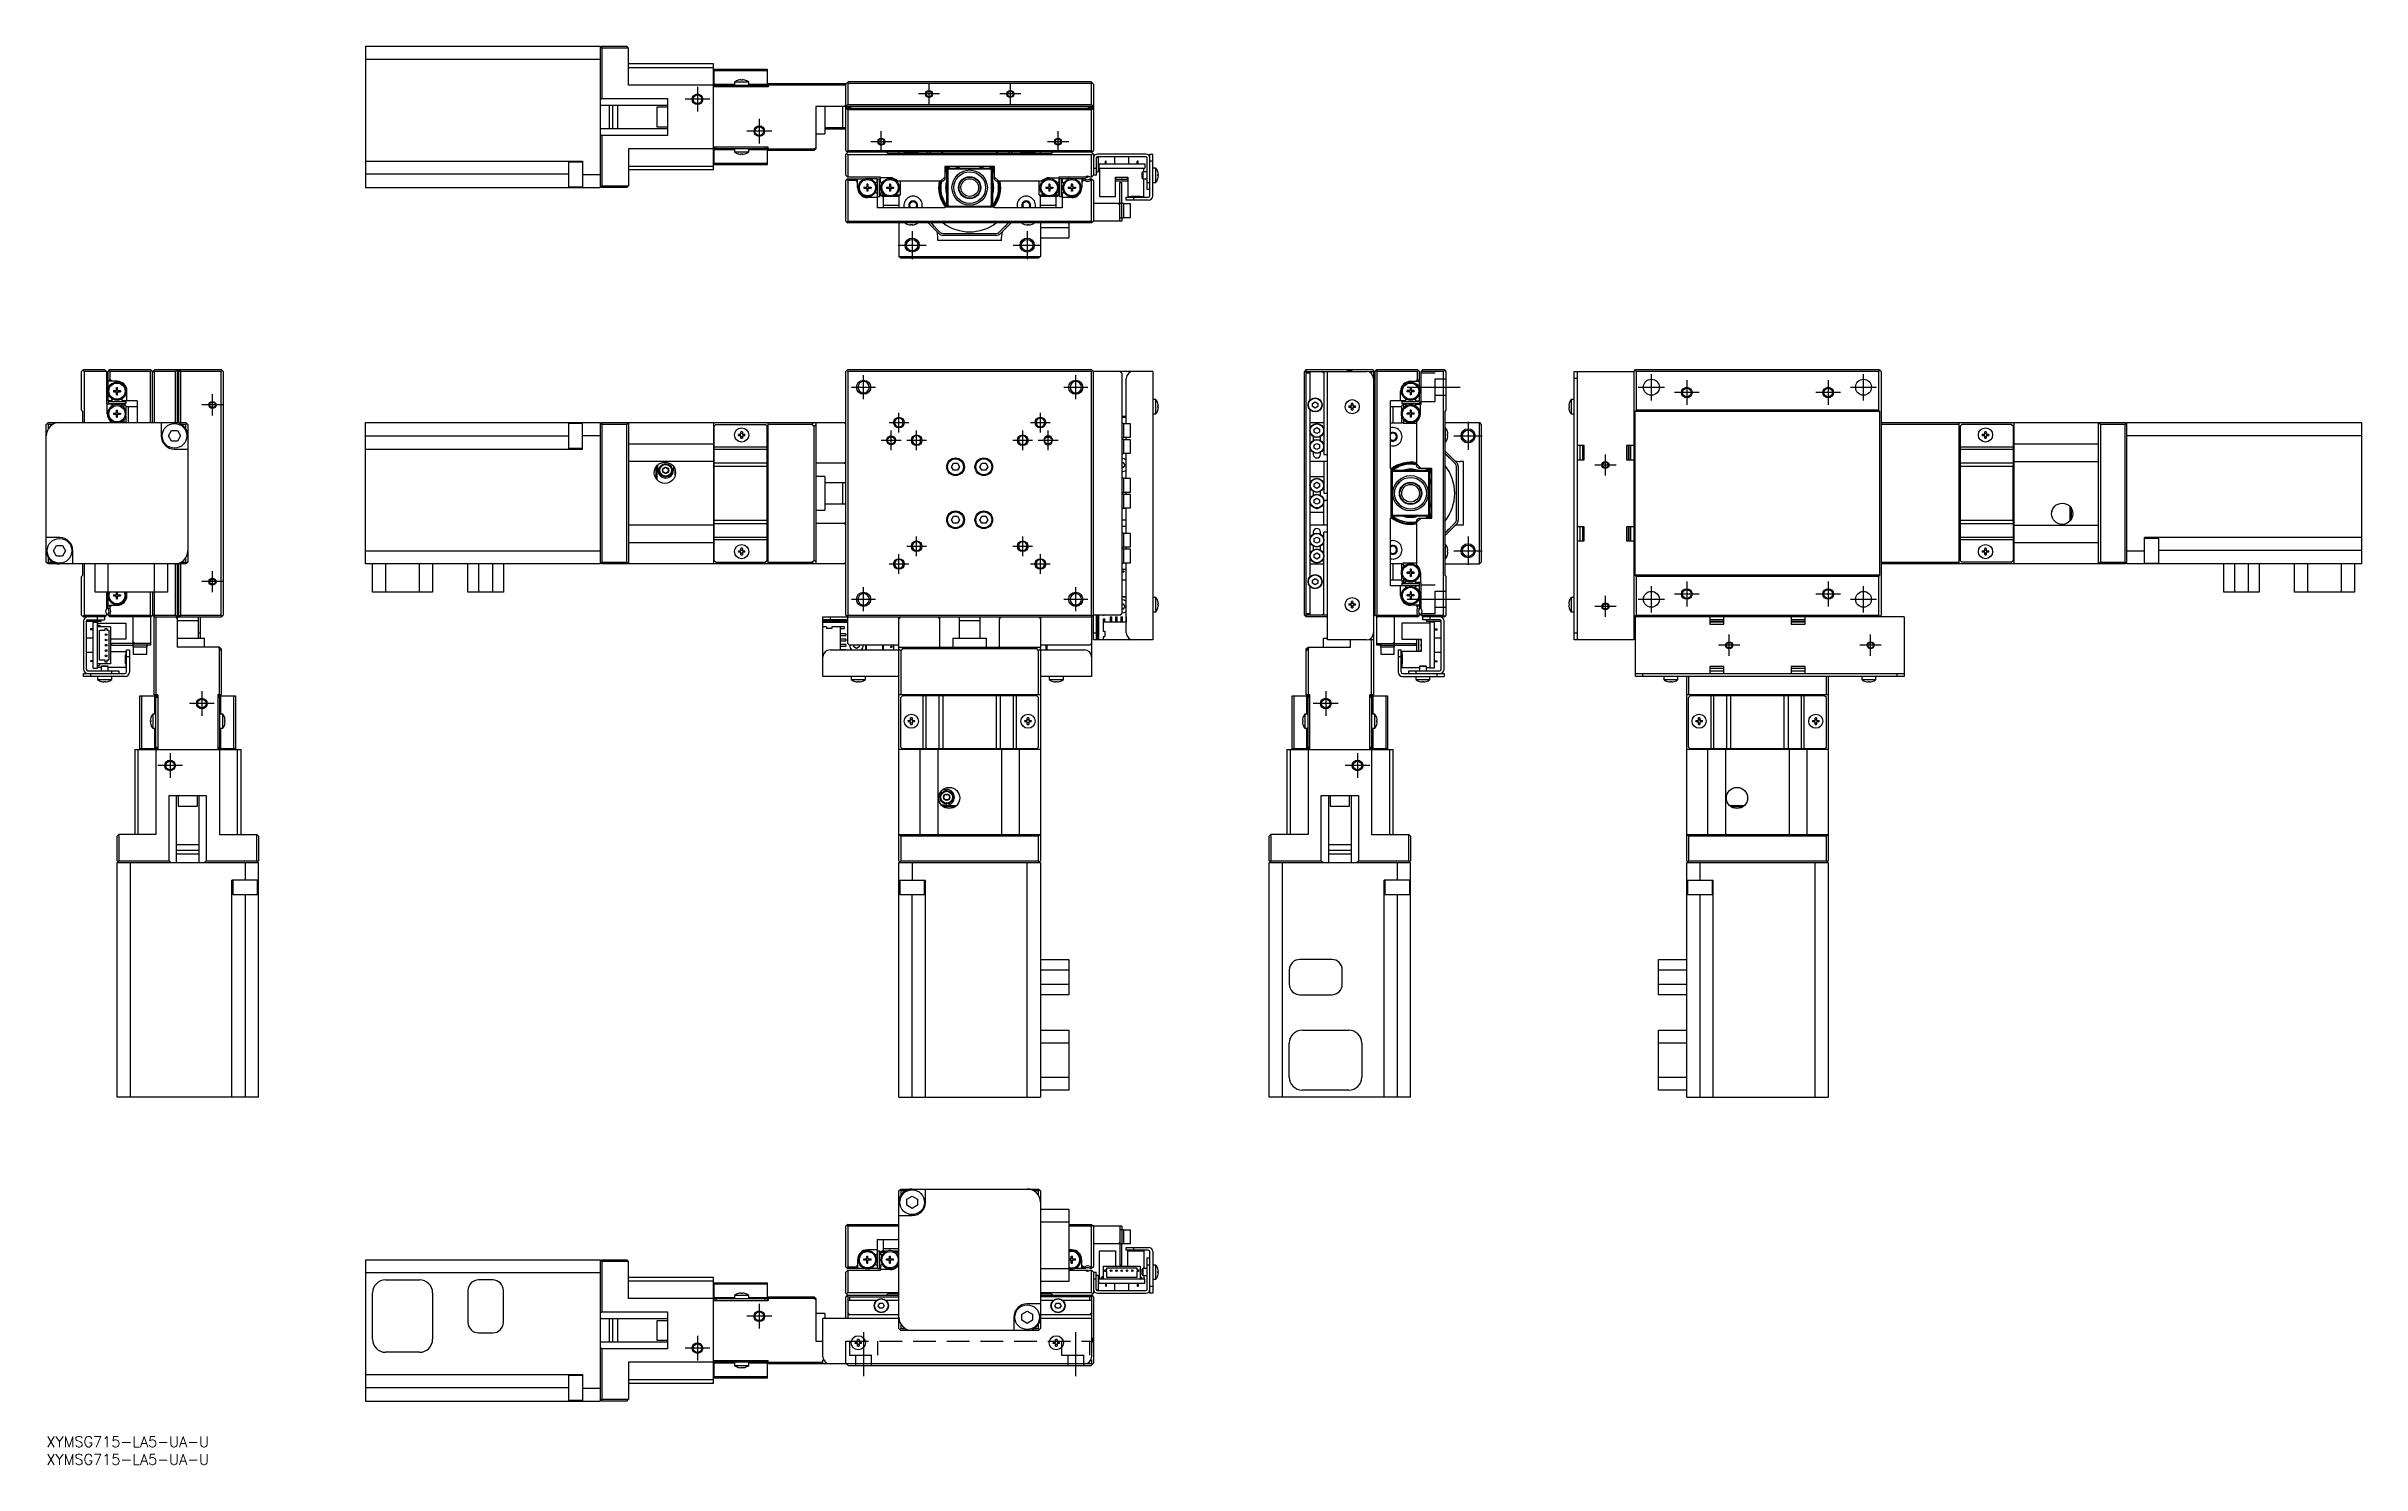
# Model space of a CAD drawing. Extents: x 0 to 655, y -8 to 393.
import ezdxf

# ---------------------------------------------------------------- set-up
doc = ezdxf.new("R2010")
doc.units = 0
doc.header["$LTSCALE"] = 0.5
doc.linetypes.add('CENTER', pattern=[50.8, 31.75, -6.35, 6.35, -6.35])
doc.linetypes.add('DASHED', pattern=[19.05, 12.7, -6.35])
for name, color, linetype in [('MSM_CENTER', 1, 'CENTER'), ('MSM_CONTINUOUS', 7, 'CONTINUOUS'), ('MSM_DASHED', 4, 'DASHED'), ('MSM_NARROW', 5, 'CONTINUOUS'), ('MSM_PART_NUMBER', 7, 'CONTINUOUS')]:
    doc.layers.add(name, color=color, linetype=linetype)
doc.styles.get("Standard").update_dxf_attribs({"font": 'txt.shx', "height": 1, "bigfont": 'bigfont.shx'})

# ---------------------------------------------------------------- blocks, each defined once
blk = doc.blocks.new('*U2')
at = {"layer": 'MSM_PART_NUMBER'}
blk.add_text('XYMSG715-LA5-UA-U', height=3, dxfattribs=at).set_placement((0, -3))
blk = doc.blocks.new('*U3')
at = {"layer": 'MSM_PART_NUMBER'}
blk.add_text('XYMSG715-LA5-UA-U', height=3, dxfattribs=at).set_placement((0, -8))

msp = doc.modelspace()

# ---------------------------------------------------------------- linework, layer by layer
at = {"layer": 'MSM_CENTER'}
for p, q in [((184.17, 381.84), (184.17, 374.84)), ((249.67, 376.84), (249.67, 382.84)), ((272.67, 376.84), (272.67, 382.84)), ((187.67, 378.34), (180.67, 378.34)), ((252.67, 379.84), (246.67, 379.84)), ((275.67, 379.84), (269.67, 379.84)), ((205.17, 369.34), (198.17, 369.34)), ((201.67, 372.84), (201.67, 365.84)), ((236.17, 363.34), (236.17, 369.34)), ((286.17, 363.34), (286.17, 369.34)), ((239.17, 366.34), (233.17, 366.34)), ((289.17, 366.34), (283.17, 366.34)), ((244.9, 341.07), (244.9, 333.07)), ((277.43, 341.07), (277.43, 333.07)), ((240.9, 337.07), (248.9, 337.07)), ((273.43, 337.07), (281.43, 337.07)), ((47, 288.86), (47, 294.86)), ((227.77, 296.86), (234.57, 296.86)), ((231.17, 293.46), (231.17, 300.26)), ((287.77, 296.86), (294.57, 296.86)), ((291.17, 293.46), (291.17, 300.26)), ((384.89, 296.86), (399.93, 296.86)), ((450.29, 296.86), (457.69, 296.86)), ((453.99, 293.16), (453.99, 300.56)), ((467.49, 295.36), (460.49, 295.36)), ((463.99, 298.86), (463.99, 291.86)), ((507.49, 295.36), (500.49, 295.36)), ((503.99, 298.86), (503.99, 291.86)), ((510.29, 296.86), (517.69, 296.86)), ((513.99, 293.16), (513.99, 300.56)), ((50, 291.86), (44, 291.86)), ((241.17, 284.06), (241.17, 289.66)), ((281.17, 284.06), (281.17, 289.66)), ((236.17, 281.86), (241.77, 281.86)), ((238.37, 286.86), (243.97, 286.86)), ((238.97, 279.06), (238.97, 284.66)), ((243.37, 281.86), (248.97, 281.86)), ((246.17, 279.06), (246.17, 284.66)), ((273.37, 281.86), (278.97, 281.86)), ((276.17, 279.06), (276.17, 284.66)), ((278.37, 286.86), (283.97, 286.86)), ((280.57, 281.86), (286.17, 281.86)), ((283.37, 279.06), (283.37, 284.66)), ((398.14, 283.12), (406.14, 283.12)), ((402.14, 287.12), (402.14, 279.12)), ((440.99, 271.86), (440.99, 277.86)), ((443.99, 274.86), (437.99, 274.86)), ((241.17, 244.06), (241.17, 249.66)), ((243.37, 251.86), (248.97, 251.86)), ((246.17, 249.06), (246.17, 254.66)), ((273.37, 251.86), (278.97, 251.86)), ((276.17, 249.06), (276.17, 254.66)), ((281.17, 244.06), (281.17, 249.66)), ((398.14, 250.59), (406.14, 250.59)), ((402.14, 254.59), (402.14, 246.59)), ((47, 238.86), (47, 244.86)), ((238.37, 246.86), (243.97, 246.86)), ((278.37, 246.86), (283.97, 246.86)), ((50, 241.86), (44, 241.86)), ((227.77, 236.86), (234.57, 236.86)), ((231.17, 233.46), (231.17, 240.26)), ((287.77, 236.86), (294.57, 236.86)), ((291.17, 233.46), (291.17, 240.26)), ((384.89, 236.86), (399.93, 236.86)), ((440.99, 231.86), (440.99, 237.86)), ((450.29, 236.86), (457.69, 236.86)), ((453.99, 233.16), (453.99, 240.56)), ((467.49, 238.36), (460.49, 238.36)), ((463.99, 241.86), (463.99, 234.86)), ((507.49, 238.36), (500.49, 238.36)), ((503.99, 241.86), (503.99, 234.86)), ((510.29, 236.86), (517.69, 236.86)), ((513.99, 233.16), (513.99, 240.56)), ((443.99, 234.86), (437.99, 234.86)), ((478.99, 223.86), (472.99, 223.86)), ((475.99, 220.86), (475.99, 226.86)), ((518.99, 223.86), (512.99, 223.86)), ((515.99, 220.86), (515.99, 226.86)), ((44, 210.86), (44, 203.86)), ((361.87, 210.86), (361.87, 203.86)), ((47.5, 207.36), (40.5, 207.36)), ((365.37, 207.36), (358.37, 207.36)), ((35, 193.36), (35, 186.36)), ((370.87, 193.36), (370.87, 186.36)), ((38.5, 189.86), (31.5, 189.86)), ((374.37, 189.86), (367.37, 189.86)), ((205.17, 34), (198.17, 34)), ((201.67, 37.5), (201.67, 30.5)), ((184.17, 28.5), (184.17, 21.5)), ((231.17, 29.46), (231.17, 17.05)), ((291.17, 17.05), (291.17, 29.46)), ((187.67, 25), (180.67, 25))]:
    msp.add_line(p, q, dxfattribs=at)
at = {"layer": 'MSM_CONTINUOUS'}
for p, q in [((90.27, 393.34), (156.67, 393.34)), ((90.27, 393.34), (90.27, 353.34)), ((156.67, 393.34), (156.67, 353.34)), ((157.17, 393.34), (156.67, 392.84)), ((156.92, 393.09), (157.17, 392.84)), ((157.17, 393.34), (164.17, 393.34)), ((164.67, 392.84), (164.17, 393.34)), ((156.67, 389.64), (90.27, 389.64)), ((157.17, 392.84), (157.17, 378.59)), ((164.67, 392.84), (157.17, 392.84)), ((164.67, 382.34), (164.67, 392.84)), ((188.67, 388.34), (164.67, 388.34)), ((164.67, 387.34), (188.67, 387.34)), ((188.67, 358.34), (188.67, 388.34)), ((188.87, 381.84), (188.87, 386.84)), ((188.87, 386.84), (203.87, 386.84)), ((203.87, 386.4), (188.87, 386.4)), ((203.87, 386.84), (203.87, 381.84)), ((188.67, 382.34), (164.67, 382.34)), ((204.17, 381.84), (188.67, 381.84)), ((188.87, 382.63), (194.67, 382.63)), ((188.87, 382.34), (203.87, 382.34)), ((189.37, 382.34), (189.37, 381.84)), ((198.67, 383.23), (194.67, 383.23)), ((194.67, 383.23), (194.67, 382.34)), ((195.74, 383.79), (195.72, 383.79)), ((196.47, 383.79), (196.47, 383.92)), ((196.87, 383.79), (196.47, 383.79)), ((196.87, 383.92), (196.87, 383.79)), ((197.62, 383.79), (197.6, 383.79)), ((198.67, 382.34), (198.67, 383.23)), ((198.67, 382.63), (203.87, 382.63)), ((203.37, 381.84), (203.37, 382.34)), ((204.17, 382.84), (204.17, 381.84)), ((204.17, 382.84), (226.37, 382.84)), ((226.17, 382.34), (204.17, 382.34)), ((226.52, 382.99), (226.17, 382.64)), ((226.17, 363.84), (226.17, 382.84)), ((226.87, 383.34), (226.52, 382.99)), ((226.67, 382.84), (226.52, 382.99)), ((226.67, 382.84), (226.67, 376.84)), ((295.67, 382.84), (226.67, 382.84)), ((226.87, 383.34), (295.47, 383.34)), ((295.82, 382.99), (295.47, 383.34)), ((295.82, 382.99), (295.67, 382.84)), ((295.67, 376.84), (295.67, 382.84)), ((296.17, 382.64), (295.82, 382.99)), ((296.17, 382.64), (296.17, 363.84)), ((157.17, 378.59), (156.67, 378.09)), ((175.67, 376.59), (156.67, 376.59)), ((157.17, 378.59), (175.67, 378.59)), ((159.17, 376.59), (159.17, 370.09)), ((160.17, 376.59), (160.17, 370.09)), ((161.67, 370.09), (161.67, 376.59)), ((172.67, 376.09), (172.67, 370.59)), ((175.67, 376.09), (172.67, 376.09)), ((175.67, 378.59), (175.67, 368.09)), ((296.17, 376.34), (217.67, 376.34)), ((217.67, 376.34), (217.67, 364.34)), ((220.17, 376.34), (220.17, 368.59)), ((225.17, 376.34), (225.17, 370.34)), ((226.17, 376.84), (225.67, 376.34)), ((226.17, 376.34), (226.67, 376.84)), ((226.17, 376.14), (227.57, 376.14)), ((226.67, 375.84), (226.17, 375.34)), ((226.27, 375.44), (226.27, 375.64)), ((226.67, 375.34), (226.42, 375.59)), ((227.27, 375.94), (226.57, 375.94)), ((226.57, 375.94), (226.57, 375.74)), ((226.67, 376.84), (295.67, 376.84)), ((226.67, 375.84), (295.67, 375.84)), ((295.67, 375.34), (226.67, 375.34)), ((226.67, 375.34), (226.67, 363.84)), ((227.27, 375.84), (227.27, 375.94)), ((227.57, 375.84), (227.57, 376.14)), ((294.77, 375.84), (294.77, 376.14)), ((296.17, 376.14), (294.77, 376.14)), ((295.77, 375.94), (295.07, 375.94)), ((295.07, 375.94), (295.07, 375.84)), ((295.67, 376.84), (296.17, 376.34)), ((296.17, 375.34), (295.67, 375.84)), ((295.92, 375.59), (295.67, 375.34)), ((295.67, 363.84), (295.67, 375.34)), ((295.77, 375.74), (295.77, 375.94)), ((296.07, 375.64), (296.07, 375.44)), ((156.67, 370.09), (175.67, 370.09)), ((156.67, 368.59), (157.17, 368.09)), ((157.17, 368.09), (157.17, 353.84)), ((175.67, 368.09), (157.17, 368.09)), ((172.67, 370.59), (175.67, 370.59)), ((217.67, 368.59), (220.17, 368.59)), ((220.17, 370.34), (226.17, 370.34)), ((226.17, 369.84), (220.17, 369.84)), ((221.67, 370.34), (221.67, 369.84)), ((90.27, 360.82), (151.67, 360.82)), ((147.67, 360.57), (147.67, 353.57)), ((151.67, 360.57), (147.67, 360.57)), ((151.67, 360.82), (151.67, 353.34)), ((188.67, 364.34), (164.67, 364.34)), ((164.67, 364.34), (164.67, 353.84)), ((204.17, 364.84), (188.67, 364.84)), ((188.87, 359.84), (188.87, 364.84)), ((203.87, 364.34), (188.87, 364.34)), ((194.67, 364.04), (188.87, 364.04)), ((188.87, 360.28), (203.87, 360.28)), ((189.37, 364.84), (189.37, 364.34)), ((194.67, 364.34), (194.67, 363.44)), ((194.67, 363.44), (198.67, 363.44)), ((195.72, 362.88), (195.74, 362.88)), ((196.47, 362.88), (196.87, 362.88)), ((196.47, 362.75), (196.47, 362.88)), ((196.87, 362.88), (196.87, 362.75)), ((197.6, 362.88), (197.62, 362.88)), ((198.67, 363.44), (198.67, 364.34)), ((203.87, 364.04), (198.67, 364.04)), ((203.37, 364.34), (203.37, 364.84)), ((203.87, 364.84), (203.87, 359.84)), ((204.17, 363.84), (204.17, 364.84)), ((204.17, 364.34), (217.05, 364.34)), ((217.17, 363.84), (204.17, 363.84)), ((216.55, 363.84), (217.05, 364.34)), ((217.05, 364.34), (217.67, 364.64)), ((217.67, 364.34), (217.17, 363.84)), ((226.17, 363.84), (226.67, 363.34)), ((226.32, 362.99), (226.17, 362.84)), ((226.17, 356.84), (226.17, 362.84)), ((226.32, 362.99), (226.67, 363.34)), ((226.67, 362.64), (226.32, 362.99)), ((226.42, 363.59), (226.67, 363.84)), ((226.67, 363.84), (295.67, 363.84)), ((295.67, 363.34), (226.67, 363.34)), ((226.67, 362.64), (226.67, 356.34)), ((295.67, 362.64), (226.67, 362.64)), ((237.67, 363.34), (238.02, 362.99)), ((238.02, 362.99), (284.32, 362.99)), ((241.17, 362.99), (241.17, 363.34)), ((246.67, 363.23), (242.67, 363.23)), ((242.67, 363.23), (242.67, 362.99)), ((246.67, 362.99), (246.67, 363.23)), ((249.11, 362.99), (249.46, 363.34)), ((250.17, 363.34), (249.82, 362.99)), ((272.52, 362.99), (272.17, 363.34)), ((272.87, 363.34), (273.22, 362.99)), ((279.67, 363.23), (275.67, 363.23)), ((275.67, 363.23), (275.67, 362.99)), ((279.67, 362.99), (279.67, 363.23)), ((281.17, 362.99), (281.17, 363.34)), ((284.32, 362.99), (284.67, 363.34)), ((295.67, 363.84), (295.92, 363.59)), ((295.67, 363.34), (296.17, 363.84)), ((295.67, 363.34), (296.02, 362.99)), ((296.02, 362.99), (295.67, 362.64)), ((295.67, 356.34), (295.67, 362.64)), ((296.17, 362.84), (296.02, 362.99)), ((296.17, 362.84), (296.17, 356.84)), ((296.97, 361.64), (296.97, 356.84)), ((297.47, 361.84), (297.02, 361.84)), ((310.97, 362.84), (297.37, 362.84)), ((310.97, 362.04), (297.37, 362.04)), ((297.47, 361.84), (297.47, 357.84)), ((299.54, 360.04), (299.54, 360.84)), ((299.79, 360.84), (299.54, 360.84)), ((299.79, 360.04), (299.79, 360.84)), ((302.17, 362.04), (302.17, 360.04)), ((306.17, 360.04), (306.17, 362.04)), ((308.54, 360.04), (308.54, 360.84)), ((308.79, 360.84), (308.54, 360.84)), ((308.79, 360.04), (308.79, 360.84)), ((311.37, 352.84), (311.37, 361.64)), ((312.17, 351.14), (312.17, 362.84)), ((312.17, 362.84), (312.97, 362.84)), ((312.97, 360.84), (312.17, 360.84)), ((312.97, 351.04), (312.97, 362.84)), ((147.67, 357.12), (90.27, 357.12)), ((151.67, 357.04), (156.67, 357.04)), ((157.17, 353.34), (156.67, 353.84)), ((157.17, 353.84), (156.92, 353.59)), ((157.17, 353.84), (164.67, 353.84)), ((164.17, 353.34), (164.67, 353.84)), ((188.67, 359.34), (164.67, 359.34)), ((188.67, 358.34), (164.67, 358.34)), ((203.87, 359.84), (188.87, 359.84)), ((226.17, 356.84), (226.67, 356.34)), ((226.67, 355.84), (226.17, 355.34)), ((226.17, 343.84), (226.17, 355.34)), ((226.67, 355.34), (226.42, 355.59)), ((235.97, 356.34), (226.67, 356.34)), ((226.67, 355.84), (231.55, 355.84)), ((226.67, 355.34), (226.67, 343.84)), ((228.97, 355.34), (226.67, 355.34)), ((229.47, 355.69), (228.97, 355.34)), ((228.97, 355.34), (229.47, 354.84)), ((229.47, 353.34), (229.47, 355.84)), ((232.41, 354.34), (232.12, 354.34)), ((232.12, 354.34), (232.12, 353.54)), ((232.12, 353.81), (232.41, 353.81)), ((232.41, 354.34), (232.41, 353.54)), ((234.97, 355.84), (232.98, 355.84)), ((234.97, 354.89), (234.71, 354.74)), ((234.97, 354.89), (234.97, 355.84)), ((235.17, 350.84), (235.17, 355.84)), ((235.17, 355.84), (235.77, 355.84)), ((235.77, 350.84), (235.77, 355.84)), ((235.97, 354.89), (235.97, 356.34)), ((238.67, 356.14), (235.97, 356.14)), ((235.97, 354.89), (236.19, 354.76)), ((238.81, 354.34), (238.52, 354.34)), ((238.52, 354.34), (238.52, 353.54)), ((238.52, 353.81), (238.81, 353.81)), ((238.81, 354.34), (238.81, 353.54)), ((253.67, 355.14), (240.81, 355.14)), ((241.47, 355.14), (241.47, 351.34)), ((252.96, 355.14), (254.17, 356.34)), ((254.17, 355.64), (253.67, 355.14)), ((268.17, 359.34), (254.17, 359.34)), ((254.17, 359.34), (254.17, 355.64)), ((254.67, 358.04), (254.97, 358.34)), ((254.67, 348.64), (254.67, 358.04)), ((255.17, 358.54), (254.97, 358.34)), ((254.97, 358.34), (254.97, 348.34)), ((255.17, 358.54), (255.47, 358.84)), ((267.17, 358.54), (255.17, 358.54)), ((255.47, 358.84), (266.87, 358.84)), ((266.87, 358.84), (267.17, 358.54)), ((267.37, 358.34), (267.17, 358.54)), ((267.37, 348.34), (267.37, 358.34)), ((267.37, 358.34), (267.67, 358.04)), ((267.67, 358.04), (267.67, 348.64)), ((268.17, 355.64), (268.17, 359.34)), ((268.17, 356.34), (269.37, 355.14)), ((268.67, 355.14), (268.17, 355.64)), ((281.52, 355.14), (268.67, 355.14)), ((280.87, 351.34), (280.87, 355.14)), ((283.81, 354.34), (283.52, 354.34)), ((283.52, 354.34), (283.52, 353.54)), ((283.52, 353.81), (283.81, 353.81)), ((283.67, 356.14), (286.37, 356.14)), ((283.81, 354.34), (283.81, 353.54)), ((286.37, 354.89), (286.14, 354.76)), ((293.9, 356.34), (286.37, 356.34)), ((286.37, 356.34), (286.37, 354.89)), ((289.35, 355.84), (286.37, 355.84)), ((286.57, 350.84), (286.57, 355.84)), ((287.17, 350.84), (287.17, 355.84)), ((287.37, 355.84), (287.37, 354.89)), ((287.37, 354.89), (287.63, 354.74)), ((289.17, 356.34), (289.17, 355.84)), ((290.21, 354.34), (289.92, 354.34)), ((289.92, 354.34), (289.92, 353.54)), ((289.92, 353.81), (290.21, 353.81)), ((290.21, 354.34), (290.21, 353.54)), ((293.9, 355.84), (290.78, 355.84)), ((292.87, 355.84), (292.87, 353.34)), ((293.37, 355.34), (292.87, 355.69)), ((292.87, 354.84), (293.37, 355.34)), ((293.74, 355.34), (293.37, 355.34)), ((293.74, 355.34), (293.9, 355.84)), ((293.91, 356.34), (294.67, 356.34)), ((294.67, 356.34), (294.67, 356.58)), ((295.67, 356.34), (295.23, 356.34)), ((295.4, 355.34), (295.23, 355.84)), ((295.23, 355.84), (295.67, 355.84)), ((295.67, 355.34), (295.4, 355.34)), ((295.67, 356.34), (296.17, 356.84)), ((295.67, 355.84), (296.17, 355.34)), ((295.92, 355.59), (295.67, 355.34)), ((295.67, 343.84), (295.67, 355.34)), ((296.17, 358.84), (296.97, 358.84)), ((296.97, 356.84), (296.17, 356.84)), ((296.17, 355.34), (296.17, 343.84)), ((296.97, 357.84), (297.47, 357.84)), ((297.67, 360.04), (297.67, 358.84)), ((297.67, 360.04), (310.67, 360.04)), ((297.67, 358.84), (310.67, 358.84)), ((297.92, 358.84), (297.92, 350.84)), ((302.42, 356.34), (305.92, 356.34)), ((302.42, 350.84), (302.42, 356.34)), ((305.92, 355.64), (302.42, 355.64)), ((305.92, 355.14), (302.42, 355.14)), ((303.67, 343.84), (303.67, 354.84)), ((303.67, 354.84), (304.17, 354.84)), ((304.17, 344.84), (304.17, 354.84)), ((305.92, 356.34), (305.92, 350.84)), ((310.17, 357.84), (309.97, 357.64)), ((309.97, 356.04), (309.97, 357.64)), ((309.97, 356.04), (310.17, 355.84)), ((310.17, 357.84), (310.17, 355.84)), ((311.37, 357.84), (310.17, 357.84)), ((310.17, 355.84), (311.37, 355.84)), ((310.42, 357.84), (310.42, 358.84)), ((310.42, 350.84), (310.42, 355.84)), ((310.67, 360.04), (310.67, 358.84)), ((311.37, 354.84), (312.17, 354.84)), ((313.86, 358.84), (312.97, 358.84)), ((312.97, 354.84), (313.86, 354.84)), ((313.86, 354.84), (313.86, 358.84)), ((314.42, 357.76), (314.42, 357.79)), ((314.42, 357.04), (314.55, 357.04)), ((314.42, 356.64), (314.42, 357.04)), ((314.55, 356.64), (314.42, 356.64)), ((314.42, 355.89), (314.42, 355.91)), ((90.27, 353.34), (156.67, 353.34)), ((147.67, 353.57), (151.67, 353.57)), ((164.17, 353.34), (157.17, 353.34)), ((231.27, 353.48), (232.06, 353.48)), ((231.27, 353.48), (231.27, 353.19)), ((231.27, 353.19), (232.06, 353.19)), ((231.8, 353.48), (231.8, 353.19)), ((232.12, 353.13), (232.12, 352.34)), ((232.12, 352.87), (232.41, 352.87)), ((232.41, 352.34), (232.12, 352.34)), ((234.97, 350.54), (232.27, 350.54)), ((232.41, 353.13), (232.41, 352.34)), ((232.47, 353.48), (233.27, 353.48)), ((232.47, 353.19), (233.27, 353.19)), ((232.74, 353.19), (232.74, 353.48)), ((233.27, 353.48), (233.27, 353.19)), ((234.71, 351.94), (234.97, 351.79)), ((234.97, 351.79), (234.97, 347.64)), ((254.17, 347.64), (234.97, 347.64)), ((235.17, 350.84), (235.77, 350.84)), ((235.97, 351.79), (236.19, 351.91)), ((235.97, 351.34), (235.97, 351.79)), ((235.97, 351.34), (237.01, 351.34)), ((235.97, 351.34), (236.47, 350.84)), ((237.95, 350.84), (236.47, 350.84)), ((236.72, 350.84), (236.72, 347.64)), ((236.72, 348.34), (241.22, 348.34)), ((237.67, 353.48), (238.46, 353.48)), ((237.67, 353.48), (237.67, 353.19)), ((237.67, 353.19), (238.46, 353.19)), ((238.2, 353.48), (238.2, 353.19)), ((238.52, 353.13), (238.52, 352.34)), ((238.52, 352.87), (238.81, 352.87)), ((238.81, 352.34), (238.52, 352.34)), ((238.81, 353.13), (238.81, 352.34)), ((238.87, 353.48), (239.67, 353.48)), ((238.87, 353.19), (239.67, 353.19)), ((239.14, 353.19), (239.14, 353.48)), ((241.22, 350.84), (239.38, 350.84)), ((239.67, 353.48), (239.67, 353.19)), ((240.33, 351.34), (241.47, 351.34)), ((240.97, 350.84), (241.47, 351.34)), ((241.17, 350.84), (241.17, 351.04)), ((241.22, 347.64), (241.22, 350.84)), ((254.17, 347.64), (254.17, 347.84)), ((268.17, 347.84), (254.17, 347.84)), ((254.97, 348.34), (254.67, 348.64)), ((254.97, 348.34), (255.17, 348.14)), ((255.47, 347.84), (255.17, 348.14)), ((255.17, 348.14), (267.17, 348.14)), ((258, 350.14), (258.19, 350.14)), ((258.42, 349.91), (258.19, 350.14)), ((258.42, 349.91), (258.25, 349.91)), ((258.42, 349.77), (258.42, 349.91)), ((264.14, 350.14), (263.92, 349.91)), ((264.09, 349.91), (263.92, 349.91)), ((263.92, 349.91), (263.92, 349.77)), ((264.14, 350.14), (264.33, 350.14)), ((267.17, 348.14), (266.87, 347.84)), ((267.17, 348.14), (267.37, 348.34)), ((267.67, 348.64), (267.37, 348.34)), ((268.17, 347.64), (268.17, 347.84)), ((287.37, 347.64), (268.17, 347.64)), ((280.87, 351.34), (282.01, 351.34)), ((280.87, 351.34), (281.37, 350.84)), ((282.95, 350.84), (281.12, 350.84)), ((281.12, 350.84), (281.12, 347.64)), ((281.12, 348.34), (285.62, 348.34)), ((281.17, 350.84), (281.17, 351.04)), ((282.67, 353.48), (283.46, 353.48)), ((282.67, 353.48), (282.67, 353.19)), ((282.67, 353.19), (283.46, 353.19)), ((283.2, 353.48), (283.2, 353.19)), ((283.52, 353.13), (283.52, 352.34)), ((283.52, 352.87), (283.81, 352.87)), ((283.81, 352.34), (283.52, 352.34)), ((283.81, 353.13), (283.81, 352.34)), ((283.87, 353.48), (284.67, 353.48)), ((283.87, 353.19), (284.67, 353.19)), ((284.14, 353.19), (284.14, 353.48)), ((285.87, 350.84), (284.38, 350.84)), ((284.67, 353.48), (284.67, 353.19)), ((285.33, 351.34), (286.37, 351.34)), ((285.62, 347.64), (285.62, 350.84)), ((285.87, 350.84), (286.37, 351.34)), ((286.57, 351.04), (286.07, 351.04)), ((286.37, 351.79), (286.14, 351.91)), ((286.37, 351.79), (286.37, 351.34)), ((286.57, 350.84), (287.17, 350.84)), ((287.37, 351.04), (287.17, 351.04)), ((287.63, 351.94), (287.37, 351.79)), ((287.37, 351.79), (287.37, 347.64)), ((290.07, 350.54), (287.37, 350.54)), ((289.07, 353.48), (289.86, 353.48)), ((289.07, 353.48), (289.07, 353.19)), ((289.07, 353.19), (289.86, 353.19)), ((289.6, 353.48), (289.6, 353.19)), ((289.92, 353.13), (289.92, 352.34)), ((289.92, 352.87), (290.21, 352.87)), ((290.21, 352.34), (289.92, 352.34)), ((290.21, 353.13), (290.21, 352.34)), ((290.27, 353.48), (291.07, 353.48)), ((290.27, 353.19), (291.07, 353.19)), ((290.54, 353.19), (290.54, 353.48)), ((291.07, 353.48), (291.07, 353.19)), ((304.67, 348.84), (296.17, 348.84)), ((297.92, 350.84), (302.42, 350.84)), ((303.17, 348.84), (303.67, 348.34)), ((304.67, 348.84), (304.67, 344.84)), ((306.67, 348.74), (304.67, 348.74)), ((305.47, 349.84), (305.47, 350.64)), ((305.47, 350.64), (311.67, 350.64)), ((311.77, 349.84), (305.47, 349.84)), ((305.92, 350.84), (306.92, 350.84)), ((306.67, 344.94), (306.67, 348.74)), ((306.92, 350.94), (309.42, 350.94)), ((306.92, 350.84), (306.92, 350.94)), ((307.47, 350.64), (307.47, 349.84)), ((307.72, 350.94), (307.72, 350.84)), ((307.72, 350.84), (308.62, 350.84)), ((308.09, 350.94), (308.09, 350.84)), ((308.24, 350.94), (308.24, 350.84)), ((308.62, 350.94), (308.62, 350.84)), ((309.42, 350.84), (309.42, 350.94)), ((309.42, 350.84), (310.42, 350.84)), ((312.17, 352.84), (311.37, 352.84)), ((226.17, 343.84), (226.67, 343.34)), ((226.42, 343.59), (226.67, 343.84)), ((226.67, 343.84), (295.67, 343.84)), ((295.67, 343.34), (226.67, 343.34)), ((241.17, 343.34), (241.17, 333.84)), ((243.72, 342.88), (243.74, 342.88)), ((244.47, 342.88), (244.87, 342.88)), ((244.47, 342.75), (244.47, 342.88)), ((244.87, 342.88), (244.87, 342.75)), ((245.6, 342.88), (245.62, 342.88)), ((252.52, 340.28), (249.46, 343.34)), ((250.17, 343.34), (252.87, 340.63)), ((269.46, 340.63), (272.17, 343.34)), ((272.87, 343.34), (269.81, 340.28)), ((276.72, 342.88), (276.74, 342.88)), ((277.47, 342.88), (277.87, 342.88)), ((277.47, 342.75), (277.47, 342.88)), ((277.87, 342.88), (277.87, 342.75)), ((278.6, 342.88), (278.62, 342.88)), ((281.17, 343.34), (281.17, 333.84)), ((281.17, 342.04), (289.17, 342.04)), ((289.17, 343.34), (289.17, 339.04)), ((296.17, 343.84), (295.67, 343.34)), ((295.67, 343.84), (295.92, 343.59)), ((304.17, 343.84), (296.17, 343.84)), ((303.67, 344.84), (304.67, 344.84)), ((304.17, 344.84), (304.17, 343.84)), ((304.67, 344.94), (306.67, 344.94)), ((252.17, 338.34), (252.17, 339.34)), ((270.17, 338.34), (252.17, 338.34)), ((253.58, 340.34), (268.75, 340.34)), ((268.75, 339.84), (253.58, 339.84)), ((270.17, 338.34), (270.17, 339.34)), ((289.17, 339.04), (281.17, 339.04)), ((241.17, 333.84), (281.17, 333.84)), ((241.67, 333.34), (241.17, 333.84)), ((280.67, 333.34), (241.67, 333.34)), ((281.17, 333.84), (280.67, 333.34)), ((10, 301.36), (10.35, 301.71)), ((10, 290.36), (10, 301.36)), ((10.5, 301.86), (10.35, 301.71)), ((10.35, 301.71), (10.7, 301.36)), ((10.5, 301.86), (16.5, 301.86)), ((10.7, 301.36), (10.7, 286.86)), ((17, 301.36), (10.7, 301.36)), ((17, 301.36), (16.5, 301.86)), ((17, 301.36), (17, 292.06)), ((17.5, 301.36), (18, 301.86)), ((17.5, 296.47), (17.5, 301.36)), ((17.75, 301.61), (18, 301.36)), ((18, 301.86), (29.5, 301.86)), ((18, 301.36), (18, 299.06)), ((29.5, 301.36), (18, 301.36)), ((30, 301.36), (29.5, 301.86)), ((29.5, 301.36), (29.75, 301.61)), ((29.5, 286.86), (29.5, 301.36)), ((30.35, 301.51), (30, 301.16)), ((30, 286.86), (30, 301.36)), ((30.7, 301.86), (30.35, 301.51)), ((30.35, 301.51), (30.5, 301.36)), ((30.5, 301.36), (30.5, 286.86)), ((36.5, 301.36), (30.5, 301.36)), ((30.7, 301.86), (49.5, 301.86)), ((36.5, 301.36), (37, 301.86)), ((36.5, 286.86), (36.5, 301.36)), ((37, 301.86), (37, 286.86)), ((37.2, 301.86), (37.2, 300.46)), ((37.4, 301.46), (37.4, 300.76)), ((37.6, 301.46), (37.4, 301.46)), ((38, 301.86), (37.5, 301.36)), ((37.5, 286.86), (37.5, 301.36)), ((37.7, 301.76), (37.9, 301.76)), ((37.75, 301.61), (38, 301.36)), ((49.5, 301.36), (38, 301.36)), ((38, 301.36), (38, 286.86)), ((50, 301.36), (49.5, 301.86)), ((49.5, 301.36), (49.75, 301.61)), ((49.5, 232.36), (49.5, 301.36)), ((50, 301.36), (50, 232.36)), ((226.17, 301.36), (226.67, 301.86)), ((226.17, 232.36), (226.17, 301.36)), ((226.67, 301.36), (226.42, 301.61)), ((226.67, 301.86), (295.67, 301.86)), ((226.67, 301.36), (226.67, 232.36)), ((295.67, 301.36), (226.67, 301.36)), ((295.67, 301.86), (296.17, 301.36)), ((295.92, 301.61), (295.67, 301.36)), ((295.67, 232.36), (295.67, 301.36)), ((312.97, 301.36), (296.17, 301.36)), ((296.17, 225.36), (296.17, 301.36)), ((304.17, 300.86), (303.67, 301.36)), ((312.97, 301.36), (312.97, 225.36)), ((356.37, 301.86), (355.87, 301.36)), ((355.87, 232.36), (355.87, 301.36)), ((356.12, 301.61), (356.37, 301.36)), ((356.37, 301.86), (375.17, 301.86)), ((356.37, 301.36), (373.37, 301.36)), ((356.37, 232.36), (356.37, 301.36)), ((357.37, 301.36), (357.37, 293.18)), ((360.87, 301.36), (361.37, 300.86)), ((361.37, 301.36), (361.37, 277.86)), ((362.37, 225.36), (362.37, 301.36)), ((368.37, 301.36), (367.87, 301.86)), ((367.87, 301.36), (368.12, 301.61)), ((367.97, 301.76), (368.17, 301.76)), ((368.47, 301.46), (368.27, 301.46)), ((368.47, 301.36), (368.47, 301.46)), ((368.67, 301.86), (368.67, 301.36)), ((368.87, 301.86), (369.37, 301.36)), ((368.87, 301.36), (368.87, 301.86)), ((374.17, 301.36), (375.37, 301.36)), ((374.17, 301.19), (374.17, 301.36)), ((375.52, 301.51), (375.17, 301.86)), ((375.37, 301.36), (375.52, 301.51)), ((375.37, 301.36), (375.37, 209.86)), ((375.87, 301.16), (375.52, 301.51)), ((375.87, 301.36), (376.37, 301.86)), ((375.87, 232.36), (375.87, 301.36)), ((376.12, 301.61), (376.37, 301.36)), ((376.37, 301.86), (387.87, 301.86)), ((387.87, 301.36), (376.37, 301.36)), ((376.37, 301.36), (376.37, 232.36)), ((388.37, 301.36), (387.87, 301.86)), ((387.87, 301.36), (388.12, 301.61)), ((387.87, 299.06), (387.87, 301.36)), ((388.37, 296.47), (388.37, 301.36)), ((389.37, 301.86), (388.87, 301.36)), ((388.87, 292.06), (388.87, 301.36)), ((395.17, 301.36), (388.87, 301.36)), ((389.37, 301.86), (395.37, 301.86)), ((395.17, 301.36), (395.52, 301.71)), ((395.17, 232.36), (395.17, 301.36)), ((395.52, 301.71), (395.37, 301.86)), ((395.52, 301.71), (395.87, 301.36)), ((395.87, 301.36), (395.87, 290.36)), ((432.19, 225.36), (432.19, 301.36)), ((432.19, 301.36), (448.99, 301.36)), ((432.99, 301.36), (432.99, 225.36)), ((448.99, 301.36), (449.49, 301.86)), ((448.99, 301.36), (448.99, 225.36)), ((449.34, 301.71), (449.69, 301.36)), ((449.49, 301.86), (518.49, 301.86)), ((449.69, 301.36), (449.69, 290.36)), ((518.29, 301.36), (449.69, 301.36)), ((518.29, 301.36), (518.64, 301.71)), ((518.29, 290.36), (518.29, 301.36)), ((518.49, 301.86), (518.64, 301.71)), ((518.64, 301.71), (518.99, 301.36)), ((518.99, 301.36), (518.99, 232.36)), ((20, 298.56), (17.5, 298.56)), ((17.5, 293.06), (17.5, 295.04)), ((18, 299.06), (17.65, 298.56)), ((18.5, 298.56), (18, 299.06)), ((19, 295.9), (19, 295.61)), ((19, 295.9), (19.8, 295.9)), ((19, 295.61), (19.8, 295.61)), ((19.53, 295.61), (19.53, 295.9)), ((19.86, 296.76), (20.15, 296.76)), ((19.86, 295.96), (19.86, 296.76)), ((20.15, 296.23), (19.86, 296.23)), ((19.86, 294.76), (19.86, 295.55)), ((19.86, 295.29), (20.15, 295.29)), ((19.86, 294.76), (20.15, 294.76)), ((20.15, 295.96), (20.15, 296.76)), ((20.15, 294.76), (20.15, 295.55)), ((20.21, 295.9), (21, 295.9)), ((20.21, 295.61), (21, 295.61)), ((20.47, 295.61), (20.47, 295.9)), ((21, 295.9), (21, 295.61)), ((22.8, 293.06), (22.8, 295.76)), ((37.5, 300.46), (37.2, 300.46)), ((37.4, 300.76), (37.5, 300.76)), ((304.17, 300.86), (304.17, 232.86)), ((305.47, 286.51), (305.47, 299.36)), ((357.37, 300.86), (356.37, 300.86)), ((383.07, 293.06), (383.07, 295.76)), ((385.67, 295.9), (384.87, 295.9)), ((384.87, 295.61), (384.87, 295.9)), ((385.67, 295.61), (384.87, 295.61)), ((385.4, 295.9), (385.4, 295.61)), ((386.02, 296.76), (385.73, 296.76)), ((385.73, 296.76), (385.73, 295.96)), ((386.02, 296.23), (385.73, 296.23)), ((385.73, 295.55), (385.73, 294.76)), ((385.73, 295.29), (386.02, 295.29)), ((386.02, 294.76), (385.73, 294.76)), ((385.87, 298.56), (388.37, 298.56)), ((386.02, 296.76), (386.02, 295.96)), ((386.02, 295.55), (386.02, 294.76)), ((386.87, 295.9), (386.08, 295.9)), ((386.87, 295.61), (386.08, 295.61)), ((386.34, 295.9), (386.34, 295.61)), ((386.87, 295.61), (386.87, 295.9)), ((387.87, 299.06), (387.37, 298.56)), ((388.23, 298.56), (387.87, 299.06)), ((388.37, 293.06), (388.37, 295.04)), ((432.99, 299.36), (432.19, 299.36)), ((10.35, 290.01), (10, 290.36)), ((10.35, 286.86), (10.35, 290.01)), ((18.45, 292.06), (17, 292.06)), ((17.2, 289.36), (17.2, 292.06)), ((18.45, 293.06), (17.5, 293.06)), ((17.5, 292.86), (17.5, 292.26)), ((17.5, 292.86), (22.5, 292.86)), ((17.5, 292.26), (22.5, 292.26)), ((18.45, 293.06), (18.6, 293.32)), ((18.45, 292.06), (18.58, 291.83)), ((19, 289.5), (19, 289.21)), ((19, 289.5), (19.8, 289.5)), ((19, 289.21), (19.8, 289.21)), ((19.53, 289.21), (19.53, 289.5)), ((19.86, 290.36), (20.15, 290.36)), ((19.86, 289.56), (19.86, 290.36)), ((20.15, 289.83), (19.86, 289.83)), ((19.86, 288.36), (19.86, 289.15)), ((19.86, 288.89), (20.15, 288.89)), ((19.86, 288.36), (20.15, 288.36)), ((20.15, 289.56), (20.15, 290.36)), ((20.15, 288.36), (20.15, 289.15)), ((20.21, 289.5), (21, 289.5)), ((20.21, 289.21), (21, 289.21)), ((20.47, 289.21), (20.47, 289.5)), ((21, 289.5), (21, 289.21)), ((21.4, 293.32), (21.55, 293.06)), ((21.55, 292.06), (21.42, 291.83)), ((25.7, 293.06), (21.55, 293.06)), ((22, 292.06), (21.55, 292.06)), ((22.5, 291.56), (22, 292.06)), ((22, 291.02), (22, 292.06)), ((22.5, 292.86), (22.5, 292.26)), ((22.5, 291.56), (22.5, 290.07)), ((25.7, 291.31), (22.5, 291.31)), ((22.5, 288.64), (22.5, 286.86)), ((23.2, 291.31), (23.2, 286.86)), ((25.7, 293.06), (25.7, 286.86)), ((304.17, 288.66), (305.47, 288.66)), ((304.17, 288.36), (305.47, 288.36)), ((313.86, 293.36), (312.97, 293.36)), ((312.97, 289.36), (313.86, 289.36)), ((313.86, 289.36), (313.86, 293.36)), ((314.42, 292.28), (314.42, 292.31)), ((314.42, 291.56), (314.55, 291.56)), ((314.42, 291.16), (314.42, 291.56)), ((314.55, 291.16), (314.42, 291.16)), ((314.42, 290.41), (314.42, 290.43)), ((357.37, 290.53), (357.37, 243.18)), ((358.12, 292.29), (358.87, 292.72)), ((358.12, 291.42), (358.12, 292.29)), ((358.87, 290.99), (358.12, 291.42)), ((358.87, 292.72), (359.62, 292.29)), ((359.62, 291.42), (358.87, 290.99)), ((359.62, 292.29), (359.62, 291.42)), ((368.44, 291.56), (369.17, 291.56)), ((369.17, 291.16), (368.44, 291.16)), ((369.17, 291.56), (369.17, 292.28)), ((369.17, 290.43), (369.17, 291.16)), ((369.57, 292.28), (369.57, 291.56)), ((369.57, 291.56), (370.3, 291.56)), ((370.3, 291.16), (369.57, 291.16)), ((369.57, 291.16), (369.57, 290.43)), ((384.32, 293.06), (380.17, 293.06)), ((380.17, 273.86), (380.17, 293.06)), ((383.37, 291.31), (380.17, 291.31)), ((380.87, 291.31), (380.87, 286.81)), ((383.37, 292.86), (383.37, 292.26)), ((383.37, 292.86), (388.37, 292.86)), ((383.37, 292.26), (388.37, 292.26)), ((383.87, 292.06), (383.37, 291.56)), ((383.37, 290.07), (383.37, 291.56)), ((383.37, 286.81), (383.37, 288.64)), ((383.87, 292.06), (383.87, 291.02)), ((383.87, 292.06), (384.32, 292.06)), ((384.47, 293.32), (384.32, 293.06)), ((384.32, 292.06), (384.45, 291.83)), ((385.67, 289.5), (384.87, 289.5)), ((384.87, 289.21), (384.87, 289.5)), ((385.67, 289.21), (384.87, 289.21)), ((385.4, 289.5), (385.4, 289.21)), ((386.02, 290.36), (385.73, 290.36)), ((385.73, 290.36), (385.73, 289.56)), ((386.02, 289.83), (385.73, 289.83)), ((385.73, 289.15), (385.73, 288.36)), ((385.73, 288.89), (386.02, 288.89)), ((386.02, 288.36), (385.73, 288.36)), ((386.02, 290.36), (386.02, 289.56)), ((386.02, 289.15), (386.02, 288.36)), ((386.87, 289.5), (386.08, 289.5)), ((386.87, 289.21), (386.08, 289.21)), ((386.34, 289.5), (386.34, 289.21)), ((386.87, 289.21), (386.87, 289.5)), ((387.42, 293.06), (387.27, 293.32)), ((387.42, 292.06), (387.29, 291.83)), ((387.42, 293.06), (388.37, 293.06)), ((387.42, 292.06), (388.87, 292.06)), ((388.37, 292.86), (388.37, 292.26)), ((388.67, 289.36), (388.67, 292.06)), ((395.87, 290.36), (395.52, 290.01)), ((395.52, 290.01), (395.52, 243.71)), ((430.61, 291.56), (430.74, 291.56)), ((430.74, 291.16), (430.61, 291.16)), ((430.74, 292.31), (430.74, 292.28)), ((430.74, 291.56), (430.74, 291.16)), ((430.74, 290.43), (430.74, 290.41)), ((431.3, 293.36), (431.3, 289.36)), ((432.19, 293.36), (431.3, 293.36)), ((431.3, 289.36), (432.19, 289.36)), ((449.69, 290.36), (449.34, 290.01)), ((449.34, 290.01), (449.34, 243.71)), ((518.64, 290.01), (449.34, 290.01)), ((518.29, 290.36), (449.69, 290.36)), ((518.64, 290.01), (518.29, 290.36)), ((518.64, 243.71), (518.64, 290.01)), ((0, 286.36), (0.5, 286.86)), ((0, 247.36), (0, 286.36)), ((0.25, 286.61), (0.5, 286.36)), ((0.5, 286.86), (39.5, 286.86)), ((0.5, 286.36), (0.5, 285.01)), ((1.84, 286.36), (0.5, 286.36)), ((18.2, 287.21), (18.2, 286.86)), ((22, 286.86), (22, 287.69)), ((22.3, 286.86), (22.5, 287.06)), ((32.51, 286.86), (32.51, 283.07)), ((34.53, 283.12), (35.4, 284.62)), ((35.4, 281.62), (34.53, 283.12)), ((35.4, 284.62), (37.13, 284.62)), ((37.13, 281.62), (35.4, 281.62)), ((37.13, 284.62), (38, 283.12)), ((38, 283.12), (37.13, 281.62)), ((39.5, 286.36), (38.16, 286.36)), ((39.5, 286.86), (40, 286.36)), ((39.75, 286.61), (39.5, 286.36)), ((39.5, 285.01), (39.5, 286.36)), ((40, 286.36), (40, 247.36)), ((90.27, 246.86), (90.27, 286.86)), ((90.27, 286.86), (156.67, 286.86)), ((90.27, 283.07), (147.67, 283.07)), ((147.67, 286.62), (147.67, 279.62)), ((151.67, 286.62), (147.67, 286.62)), ((151.67, 279.37), (151.67, 286.86)), ((156.67, 283.16), (151.67, 283.16)), ((156.67, 286.86), (156.67, 246.86)), ((157.17, 286.86), (156.67, 286.36)), ((156.92, 286.61), (157.17, 286.36)), ((157.17, 286.86), (226.17, 286.86)), ((157.17, 286.36), (157.17, 247.36)), ((164.17, 286.36), (157.17, 286.36)), ((164.17, 286.36), (164.67, 286.86)), ((164.17, 247.36), (164.17, 286.36)), ((164.67, 286.86), (164.67, 246.86)), ((188.67, 286.86), (188.67, 246.86)), ((189.37, 286.36), (188.87, 285.86)), ((188.87, 247.86), (188.87, 285.86)), ((189.37, 286.36), (203.37, 286.36)), ((195.74, 283.56), (196.47, 283.56)), ((196.47, 283.16), (195.74, 283.16)), ((196.47, 283.56), (196.47, 284.28)), ((196.47, 282.43), (196.47, 283.16)), ((196.87, 284.28), (196.87, 283.56)), ((196.87, 283.56), (197.6, 283.56)), ((196.87, 283.16), (196.87, 282.43)), ((197.6, 283.16), (196.87, 283.16)), ((203.87, 285.86), (203.37, 286.36)), ((203.87, 247.86), (203.87, 285.86)), ((204.17, 246.86), (204.17, 286.86)), ((216.55, 286.36), (204.17, 286.36)), ((216.55, 286.36), (217.05, 286.86)), ((217.17, 285.74), (216.55, 286.36)), ((217.67, 286.24), (217.17, 285.74)), ((217.17, 247.97), (217.17, 285.74)), ((217.67, 286.86), (217.67, 246.86)), ((225.67, 286.86), (226.17, 286.36)), ((304.67, 286.61), (304.17, 286.61)), ((304.17, 282.61), (304.67, 282.61)), ((304.67, 282.11), (304.17, 282.11)), ((304.67, 286.61), (304.67, 282.61)), ((306.67, 286.51), (304.67, 286.51)), ((304.67, 282.71), (306.67, 282.71)), ((304.67, 282.11), (304.67, 278.11)), ((306.67, 282.01), (304.67, 282.01)), ((305.47, 282.01), (305.47, 282.71)), ((306.67, 282.71), (306.67, 286.51)), ((306.67, 278.21), (306.67, 282.01)), ((357.37, 286.86), (361.37, 286.86)), ((358.37, 282.87), (358.37, 281.84)), ((358.62, 285.04), (359.37, 285.47)), ((358.62, 284.17), (358.62, 285.04)), ((359.37, 283.74), (358.62, 284.17)), ((359.37, 285.47), (360.12, 285.04)), ((360.12, 284.17), (359.37, 283.74)), ((360.12, 285.04), (360.12, 284.17)), ((360.37, 281.84), (360.37, 282.87)), ((380.17, 286.81), (383.37, 286.81)), ((383.37, 287.06), (383.87, 286.56)), ((383.37, 286.86), (383.57, 286.86)), ((383.87, 287.69), (383.87, 286.56)), ((387.67, 286.56), (383.87, 286.56)), ((387.67, 274.36), (387.67, 287.21)), ((395.52, 286.86), (405.37, 286.86)), ((395.77, 285.36), (395.52, 285.36)), ((395.77, 281.36), (395.77, 285.36)), ((396.33, 284.28), (396.33, 284.31)), ((396.33, 283.56), (396.46, 283.56)), ((396.33, 283.16), (396.33, 283.56)), ((396.46, 283.16), (396.33, 283.16)), ((396.33, 282.41), (396.33, 282.43)), ((405.37, 246.86), (405.37, 286.86)), ((405.37, 286.86), (405.87, 286.36)), ((405.87, 286.36), (405.87, 247.36)), ((518.99, 286.86), (587.99, 286.86)), ((540.99, 286.36), (518.99, 286.36)), ((540.99, 286.86), (540.99, 246.86)), ((541.79, 286.36), (541.29, 285.86)), ((541.29, 285.86), (541.29, 247.86)), ((555.79, 286.36), (541.79, 286.36)), ((547.57, 283.56), (548.29, 283.56)), ((548.29, 283.16), (547.57, 283.16)), ((548.29, 283.56), (548.29, 284.28)), ((548.29, 282.43), (548.29, 283.16)), ((548.69, 284.28), (548.69, 283.56)), ((548.69, 283.56), (549.42, 283.56)), ((549.42, 283.16), (548.69, 283.16)), ((548.69, 283.16), (548.69, 282.43)), ((556.29, 285.86), (555.79, 286.36)), ((556.29, 285.86), (556.29, 247.86)), ((556.49, 286.86), (556.49, 246.86)), ((580.49, 246.86), (580.49, 286.86)), ((580.49, 286.86), (580.99, 286.36)), ((580.99, 286.36), (580.99, 247.36)), ((587.99, 286.36), (580.99, 286.36)), ((588.49, 286.36), (587.99, 286.86)), ((587.99, 286.36), (588.24, 286.61)), ((587.99, 247.36), (587.99, 286.36)), ((588.49, 246.86), (588.49, 286.86)), ((588.49, 286.86), (654.89, 286.86)), ((654.89, 283.16), (588.49, 283.16)), ((654.89, 246.86), (654.89, 286.86)), ((36.21, 279.37), (40, 279.37)), ((90.27, 279.37), (151.67, 279.37)), ((147.67, 279.62), (151.67, 279.62)), ((164.67, 280.86), (188.67, 280.86)), ((188.67, 275.86), (164.67, 275.86)), ((188.87, 276.86), (188.67, 276.86)), ((188.87, 279.98), (203.87, 279.98)), ((203.87, 279.27), (188.87, 279.27)), ((188.87, 275.5), (203.87, 275.5)), ((204.17, 276.86), (203.87, 276.86)), ((203.87, 275.11), (204.17, 275.11)), ((225.67, 275.34), (217.67, 275.34)), ((226.17, 275.84), (225.67, 275.34)), ((225.67, 275.34), (226.17, 275.16)), ((256.01, 274.36), (256.59, 275.36)), ((256.59, 275.36), (257.74, 275.36)), ((257.74, 275.36), (258.32, 274.36)), ((264.01, 274.36), (264.59, 275.36)), ((264.59, 275.36), (265.74, 275.36)), ((265.74, 275.36), (266.32, 274.36)), ((304.17, 278.11), (304.67, 278.11)), ((304.17, 275.61), (304.6, 275.61)), ((304.6, 275.61), (305.03, 274.86)), ((304.67, 278.21), (306.67, 278.21)), ((305.47, 271.01), (305.47, 278.21)), ((362.37, 275.86), (357.37, 275.86)), ((358.37, 278.37), (358.37, 277.86)), ((358.62, 280.54), (359.37, 280.97)), ((358.62, 279.67), (358.62, 280.54)), ((359.37, 279.24), (358.62, 279.67)), ((359.37, 280.97), (360.12, 280.54)), ((360.12, 279.67), (359.37, 279.24)), ((360.12, 280.54), (360.12, 279.67)), ((360.37, 277.86), (360.37, 278.37)), ((361.37, 277.86), (362.37, 277.86)), ((361.37, 275.86), (361.37, 266.86)), ((387.67, 275.06), (388.88, 273.86)), ((395.52, 281.36), (395.77, 281.36)), ((395.52, 278.91), (398.93, 275.5)), ((398.58, 275.15), (395.52, 278.21)), ((400.87, 275.86), (399.87, 275.86)), ((400.87, 257.86), (400.87, 275.86)), ((434.99, 280.36), (432.99, 280.36)), ((432.99, 276.36), (434.99, 276.36)), ((433.79, 280.36), (433.79, 276.36)), ((434.49, 280.36), (434.49, 276.36)), ((434.99, 276.36), (434.99, 280.36)), ((448.99, 280.36), (446.99, 280.36)), ((446.99, 280.36), (446.99, 276.36)), ((446.99, 276.36), (448.99, 276.36)), ((447.49, 276.36), (447.49, 280.36)), ((447.69, 276.36), (447.69, 280.36)), ((448.19, 276.36), (448.19, 280.36)), ((541.29, 281.11), (540.99, 281.11)), ((541.29, 280.61), (540.99, 280.61)), ((540.99, 275.11), (541.29, 275.11)), ((541.29, 279.98), (556.29, 279.98)), ((556.29, 279.27), (541.29, 279.27)), ((541.29, 275.5), (556.29, 275.5)), ((556.49, 281.11), (556.29, 281.11)), ((556.49, 277.86), (556.29, 277.86)), ((556.49, 276.86), (556.29, 276.86)), ((556.49, 280.86), (580.49, 280.86)), ((556.49, 275.86), (580.49, 275.86)), ((172.47, 271), (172.47, 274.31)), ((172.77, 270.62), (172.77, 274.7)), ((172.97, 273.36), (172.97, 274.89)), ((174.42, 273.79), (175.17, 274.22)), ((174.42, 272.92), (174.42, 273.79)), ((175.17, 272.49), (174.42, 272.92)), ((175.17, 274.22), (175.92, 273.79)), ((175.92, 272.92), (175.17, 272.49)), ((175.92, 273.79), (175.92, 272.92)), ((177.37, 274.46), (177.37, 273.36)), ((177.87, 271.89), (177.87, 273.42)), ((188.83, 274.13), (188.67, 274.13)), ((188.83, 271.63), (188.67, 271.63)), ((188.67, 269.13), (188.83, 269.13)), ((188.83, 274.73), (188.83, 258.98)), ((188.87, 274.73), (188.83, 274.73)), ((188.87, 273.68), (188.83, 273.68)), ((188.87, 273.1), (188.83, 273.1)), ((203.87, 274.44), (188.87, 274.44)), ((203.97, 271.86), (203.87, 271.86)), ((203.97, 261.86), (203.97, 271.86)), ((204.17, 271.66), (203.97, 271.86)), ((220.17, 271.61), (217.67, 271.61)), ((220.17, 271.61), (220.17, 262.11)), ((226.17, 269.86), (220.17, 269.86)), ((225.17, 269.86), (225.17, 263.86)), ((256.59, 273.36), (256.01, 274.36)), ((257.74, 273.36), (256.59, 273.36)), ((258.32, 274.36), (257.74, 273.36)), ((264.59, 273.36), (264.01, 274.36)), ((265.74, 273.36), (264.59, 273.36)), ((266.32, 274.36), (265.74, 273.36)), ((304.6, 274.11), (304.17, 274.11)), ((304.67, 271.11), (304.17, 271.11)), ((305.03, 274.86), (304.6, 274.11)), ((304.67, 271.11), (304.67, 267.11)), ((306.67, 271.01), (304.67, 271.01)), ((306.67, 267.21), (306.67, 271.01)), ((361.37, 271.56), (357.37, 271.56)), ((358.62, 269.54), (359.37, 269.97)), ((358.62, 268.67), (358.62, 269.54)), ((359.37, 268.24), (358.62, 268.67)), ((359.37, 269.97), (360.12, 269.54)), ((360.12, 268.67), (359.37, 268.24)), ((360.12, 269.54), (360.12, 268.67)), ((380.17, 273.86), (380.37, 273.86)), ((380.37, 259.86), (380.37, 273.86)), ((380.37, 272.56), (380.67, 272.86)), ((380.87, 273.06), (380.67, 272.86)), ((380.67, 272.86), (380.67, 260.86)), ((380.87, 273.06), (381.17, 273.36)), ((390.87, 273.06), (380.87, 273.06)), ((381.17, 273.36), (390.57, 273.36)), ((382.31, 269.61), (382.45, 269.61)), ((382.45, 269.61), (382.67, 269.83)), ((382.45, 269.61), (382.45, 269.77)), ((382.67, 270.02), (382.67, 269.83)), ((388.17, 273.86), (387.67, 274.36)), ((391.87, 273.86), (388.17, 273.86)), ((390.57, 273.36), (390.87, 273.06)), ((391.07, 272.86), (390.87, 273.06)), ((391.07, 260.86), (391.07, 272.86)), ((391.07, 272.86), (391.37, 272.56)), ((391.37, 272.56), (391.37, 261.16)), ((391.87, 259.86), (391.87, 273.86)), ((398.87, 259.27), (398.87, 274.44)), ((399.37, 274.44), (399.37, 259.27)), ((541.19, 271.86), (540.99, 271.66)), ((541.19, 271.86), (541.19, 261.86)), ((541.29, 271.86), (541.19, 271.86)), ((556.29, 274.44), (541.29, 274.44)), ((556.33, 274.73), (556.29, 274.73)), ((556.29, 273.68), (556.33, 273.68)), ((556.29, 273.1), (556.33, 273.1)), ((556.33, 258.98), (556.33, 274.73)), ((556.49, 274.13), (556.33, 274.13)), ((556.33, 271.63), (556.49, 271.63)), ((556.33, 269.13), (556.49, 269.13)), ((188.83, 264.58), (188.67, 264.58)), ((188.67, 262.08), (188.83, 262.08)), ((203.97, 261.86), (204.17, 262.06)), ((217.67, 262.11), (220.17, 262.11)), ((220.17, 263.86), (226.17, 263.86)), ((304.17, 267.11), (304.67, 267.11)), ((304.67, 266.61), (304.17, 266.61)), ((304.17, 262.61), (304.67, 262.61)), ((305.47, 262.52), (304.17, 262.52)), ((304.67, 267.21), (306.67, 267.21)), ((304.67, 266.61), (304.67, 262.61)), ((306.67, 266.51), (304.67, 266.51)), ((304.67, 262.71), (306.67, 262.71)), ((305.47, 266.51), (305.47, 267.21)), ((305.47, 255.51), (305.47, 262.71)), ((306.67, 262.71), (306.67, 266.51)), ((358.37, 267.37), (358.37, 266.34)), ((358.62, 265.04), (359.37, 265.47)), ((358.62, 264.17), (358.62, 265.04)), ((359.37, 263.74), (358.62, 264.17)), ((359.37, 265.47), (360.12, 265.04)), ((360.12, 264.17), (359.37, 263.74)), ((360.12, 265.04), (360.12, 264.17)), ((360.37, 266.34), (360.37, 267.37)), ((361.37, 266.86), (362.37, 266.86)), ((361.37, 257.86), (361.37, 264.86)), ((362.37, 264.86), (361.37, 264.86)), ((382.45, 264.11), (382.31, 264.11)), ((382.31, 264.11), (382.31, 264.11)), ((382.45, 263.94), (382.45, 264.11)), ((382.67, 263.88), (382.45, 264.11)), ((382.67, 263.88), (382.67, 263.69)), ((540.99, 262.06), (541.19, 261.86)), ((556.49, 264.58), (556.33, 264.58)), ((556.49, 262.08), (556.33, 262.08)), ((572.39, 263.1), (572.39, 259.02)), ((572.69, 262.71), (572.69, 259.4)), ((188.67, 257.86), (164.67, 257.86)), ((188.67, 259.58), (188.83, 259.58)), ((188.67, 256.86), (188.87, 256.86)), ((188.87, 260.62), (188.83, 260.62)), ((188.87, 260.03), (188.83, 260.03)), ((188.83, 258.98), (188.87, 258.98)), ((188.87, 259.27), (203.87, 259.27)), ((203.87, 258.21), (188.87, 258.21)), ((203.87, 261.86), (203.97, 261.86)), ((204.17, 258.61), (203.87, 258.61)), ((203.87, 256.86), (204.17, 256.86)), ((217.67, 258.37), (225.67, 258.37)), ((226.17, 258.55), (225.67, 258.37)), ((225.67, 258.37), (226.17, 257.87)), ((256.01, 259.36), (256.59, 260.36)), ((256.59, 258.36), (256.01, 259.36)), ((256.59, 260.36), (257.74, 260.36)), ((257.74, 258.36), (256.59, 258.36)), ((257.74, 260.36), (258.32, 259.36)), ((258.32, 259.36), (257.74, 258.36)), ((264.01, 259.36), (264.59, 260.36)), ((264.59, 258.36), (264.01, 259.36)), ((264.59, 260.36), (265.74, 260.36)), ((265.74, 258.36), (264.59, 258.36)), ((265.74, 260.36), (266.32, 259.36)), ((266.32, 259.36), (265.74, 258.36)), ((304.17, 259.32), (305.47, 259.32)), ((305.47, 257.44), (304.17, 257.44)), ((304.67, 255.61), (304.17, 255.61)), ((304.67, 255.61), (304.67, 251.61)), ((306.67, 255.51), (304.67, 255.51)), ((306.67, 251.71), (306.67, 255.51)), ((357.37, 261.56), (361.37, 261.56)), ((362.37, 257.86), (357.37, 257.86)), ((358.37, 255.86), (358.37, 255.34)), ((360.37, 255.34), (360.37, 255.86)), ((361.37, 232.36), (361.37, 255.86)), ((362.37, 255.86), (361.37, 255.86)), ((380.17, 259.86), (380.37, 259.86)), ((380.17, 240.66), (380.17, 259.86)), ((380.67, 260.86), (380.37, 261.16)), ((380.67, 260.86), (380.87, 260.66)), ((381.17, 260.36), (380.87, 260.66)), ((380.87, 260.66), (390.87, 260.66)), ((390.57, 260.36), (381.17, 260.36)), ((388.88, 259.86), (387.67, 258.65)), ((387.67, 259.36), (388.17, 259.86)), ((387.67, 246.5), (387.67, 259.36)), ((388.17, 259.86), (391.87, 259.86)), ((390.87, 260.66), (390.57, 260.36)), ((390.87, 260.66), (391.07, 260.86)), ((391.37, 261.16), (391.07, 260.86)), ((395.52, 255.51), (398.58, 258.56)), ((398.93, 258.21), (395.52, 254.8)), ((400.87, 257.86), (399.87, 257.86)), ((434.99, 257.36), (432.99, 257.36)), ((433.79, 257.36), (433.79, 253.36)), ((434.49, 257.36), (434.49, 253.36)), ((434.99, 253.36), (434.99, 257.36)), ((448.99, 257.36), (446.99, 257.36)), ((446.99, 257.36), (446.99, 253.36)), ((447.49, 253.36), (447.49, 257.36)), ((447.69, 253.36), (447.69, 257.36)), ((448.19, 253.36), (448.19, 257.36)), ((541.29, 258.61), (540.99, 258.61)), ((541.19, 261.86), (541.29, 261.86)), ((541.29, 259.27), (556.29, 259.27)), ((556.29, 258.21), (541.29, 258.21)), ((556.29, 260.62), (556.33, 260.62)), ((556.29, 260.03), (556.33, 260.03)), ((556.29, 258.98), (556.33, 258.98)), ((556.29, 256.86), (556.49, 256.86)), ((556.29, 255.86), (556.49, 255.86)), ((556.33, 259.58), (556.49, 259.58)), ((556.49, 257.86), (580.49, 257.86)), ((567.29, 261.64), (567.25, 261.64)), ((567.29, 261.82), (567.29, 261.64)), ((3.79, 254.34), (0, 254.34)), ((2, 250.59), (2.87, 252.09)), ((2.87, 249.09), (2, 250.59)), ((2.87, 252.09), (4.6, 252.09)), ((4.6, 249.09), (2.87, 249.09)), ((4.6, 252.09), (5.47, 250.59)), ((5.47, 250.59), (4.6, 249.09)), ((7.49, 246.86), (7.49, 250.64)), ((90.27, 250.56), (156.67, 250.56)), ((188.67, 252.86), (164.67, 252.86)), ((188.87, 254.44), (203.87, 254.44)), ((203.87, 253.73), (188.87, 253.73)), ((195.74, 250.56), (196.47, 250.56)), ((196.47, 250.16), (195.74, 250.16)), ((196.47, 250.56), (196.47, 251.28)), ((196.47, 249.43), (196.47, 250.16)), ((196.87, 251.28), (196.87, 250.56)), ((196.87, 250.56), (197.6, 250.56)), ((197.6, 250.16), (196.87, 250.16)), ((196.87, 250.16), (196.87, 249.43)), ((304.17, 251.61), (304.67, 251.61)), ((304.67, 251.11), (304.17, 251.11)), ((304.67, 251.71), (306.67, 251.71)), ((304.67, 251.11), (304.67, 247.11)), ((306.67, 251.01), (304.67, 251.01)), ((305.47, 251.01), (305.47, 251.71)), ((306.67, 247.21), (306.67, 251.01)), ((358.37, 251.87), (358.37, 250.84)), ((358.62, 254.04), (359.37, 254.47)), ((358.62, 253.17), (358.62, 254.04)), ((359.37, 252.74), (358.62, 253.17)), ((358.62, 249.54), (359.37, 249.97)), ((358.62, 248.67), (358.62, 249.54)), ((359.37, 254.47), (360.12, 254.04)), ((360.12, 253.17), (359.37, 252.74)), ((359.37, 249.97), (360.12, 249.54)), ((360.12, 254.04), (360.12, 253.17)), ((360.12, 249.54), (360.12, 248.67)), ((360.37, 250.84), (360.37, 251.87)), ((395.77, 252.36), (395.52, 252.36)), ((395.77, 248.36), (395.77, 252.36)), ((396.33, 251.28), (396.33, 251.31)), ((396.33, 250.56), (396.46, 250.56)), ((396.33, 250.16), (396.33, 250.56)), ((396.46, 250.16), (396.33, 250.16)), ((396.33, 249.41), (396.33, 249.43)), ((432.99, 253.36), (434.99, 253.36)), ((446.99, 253.36), (448.99, 253.36)), ((540.99, 253.11), (541.29, 253.11)), ((540.99, 252.61), (541.29, 252.61)), ((541.29, 254.44), (556.29, 254.44)), ((556.29, 253.73), (541.29, 253.73)), ((547.57, 250.56), (548.29, 250.56)), ((548.29, 250.16), (547.57, 250.16)), ((548.29, 250.56), (548.29, 251.28)), ((548.29, 249.43), (548.29, 250.16)), ((548.69, 251.28), (548.69, 250.56)), ((548.69, 250.56), (549.42, 250.56)), ((549.42, 250.16), (548.69, 250.16)), ((548.69, 250.16), (548.69, 249.43)), ((556.29, 252.61), (556.49, 252.61)), ((580.49, 252.86), (556.49, 252.86)), ((588.49, 250.56), (593.49, 250.56)), ((593.49, 246.86), (593.49, 254.34)), ((654.89, 254.34), (593.49, 254.34)), ((597.49, 254.09), (593.49, 254.09)), ((597.49, 247.09), (597.49, 254.09)), ((654.89, 250.64), (597.49, 250.64)), ((0.5, 246.86), (0, 247.36)), ((0.25, 247.11), (0.5, 247.36)), ((0.5, 248.7), (0.5, 247.36)), ((0.5, 247.36), (1.84, 247.36)), ((39.5, 246.86), (0.5, 246.86)), ((10, 243.36), (10.35, 243.71)), ((10, 232.36), (10, 243.36)), ((10.35, 243.71), (10.35, 246.86)), ((10.7, 246.86), (10.7, 232.36)), ((13.8, 238.86), (13.8, 246.86)), ((17.5, 238.67), (17.5, 246.86)), ((30.6, 238.86), (30.6, 246.86)), ((34.3, 246.86), (34.3, 238.86)), ((36.5, 232.36), (36.5, 246.86)), ((37, 246.86), (37, 223.36)), ((37.5, 232.36), (37.5, 246.86)), ((38, 246.86), (38, 232.36)), ((38.16, 247.36), (39.5, 247.36)), ((39.5, 247.36), (39.5, 248.7)), ((39.5, 247.36), (39.75, 247.11)), ((40, 247.36), (39.5, 246.86)), ((156.67, 246.86), (90.27, 246.86)), ((92.27, 238.86), (92.27, 246.86)), ((95.97, 246.86), (95.97, 238.86)), ((105.57, 238.86), (105.57, 246.86)), ((109.27, 246.86), (109.27, 238.86)), ((119.27, 238.86), (119.27, 246.86)), ((122.27, 246.86), (122.27, 238.86)), ((126.27, 238.86), (126.27, 246.86)), ((129.27, 246.86), (129.27, 238.86)), ((156.67, 247.36), (157.17, 246.86)), ((157.17, 247.36), (156.92, 247.11)), ((157.17, 247.36), (164.17, 247.36)), ((226.17, 246.86), (157.17, 246.86)), ((164.67, 246.86), (164.17, 247.36)), ((188.87, 247.86), (189.37, 247.36)), ((189.37, 247.36), (203.37, 247.36)), ((203.37, 247.36), (203.87, 247.86)), ((204.17, 247.36), (216.55, 247.36)), ((216.55, 247.36), (217.17, 247.97)), ((217.05, 246.86), (216.55, 247.36)), ((217.17, 247.97), (217.67, 247.47)), ((226.17, 247.36), (225.67, 246.86)), ((304.17, 247.11), (304.67, 247.11)), ((304.17, 245.36), (305.47, 245.36)), ((304.17, 242.41), (305.47, 242.41)), ((305.47, 242.31), (304.17, 242.31)), ((304.67, 247.21), (306.67, 247.21)), ((305.47, 227.36), (305.47, 247.21)), ((357.37, 246.86), (361.37, 246.86)), ((358.12, 242.29), (358.87, 242.72)), ((359.37, 248.24), (358.62, 248.67)), ((358.87, 242.72), (359.62, 242.29)), ((360.12, 248.67), (359.37, 248.24)), ((383.37, 246.91), (380.17, 246.91)), ((380.17, 242.41), (383.37, 242.41)), ((380.87, 246.91), (380.87, 242.41)), ((383.87, 247.16), (383.37, 246.66)), ((383.37, 245.07), (383.37, 246.91)), ((383.37, 246.86), (383.57, 246.86)), ((383.37, 242.16), (383.37, 243.64)), ((383.87, 247.16), (383.87, 246.02)), ((383.87, 247.16), (387.67, 247.16)), ((383.87, 242.69), (383.87, 241.66)), ((385.67, 244.5), (384.87, 244.5)), ((384.87, 244.21), (384.87, 244.5)), ((385.67, 244.21), (384.87, 244.21)), ((385.4, 244.5), (385.4, 244.21)), ((386.02, 245.36), (385.73, 245.36)), ((385.73, 245.36), (385.73, 244.56)), ((386.02, 244.83), (385.73, 244.83)), ((385.73, 244.15), (385.73, 243.36)), ((385.73, 243.89), (386.02, 243.89)), ((386.02, 243.36), (385.73, 243.36)), ((386.02, 245.36), (386.02, 244.56)), ((386.02, 244.15), (386.02, 243.36)), ((386.87, 244.5), (386.08, 244.5)), ((386.87, 244.21), (386.08, 244.21)), ((386.34, 244.5), (386.34, 244.21)), ((386.87, 244.21), (386.87, 244.5)), ((388.67, 244.36), (388.67, 241.66)), ((395.52, 248.36), (395.77, 248.36)), ((395.52, 246.86), (405.37, 246.86)), ((395.52, 243.71), (395.87, 243.36)), ((395.87, 243.36), (395.87, 232.36)), ((405.87, 247.36), (405.37, 246.86)), ((449.34, 243.71), (449.69, 243.36)), ((518.64, 243.71), (449.34, 243.71)), ((449.69, 243.36), (449.69, 232.36)), ((518.29, 243.36), (449.69, 243.36)), ((518.29, 243.36), (518.64, 243.71)), ((518.29, 232.36), (518.29, 243.36)), ((518.99, 247.36), (540.99, 247.36)), ((587.99, 246.86), (518.99, 246.86)), ((541.29, 247.86), (541.79, 247.36)), ((555.79, 247.36), (541.79, 247.36)), ((555.79, 247.36), (556.29, 247.86)), ((580.99, 247.36), (580.49, 246.86)), ((580.99, 247.36), (587.99, 247.36)), ((588.24, 247.11), (587.99, 247.36)), ((587.99, 246.86), (588.49, 247.36)), ((654.89, 246.86), (588.49, 246.86)), ((593.49, 247.09), (597.49, 247.09)), ((615.89, 238.86), (615.89, 246.86)), ((618.89, 246.86), (618.89, 238.86)), ((622.89, 238.86), (622.89, 246.86)), ((625.89, 246.86), (625.89, 238.86)), ((635.89, 238.86), (635.89, 246.86)), ((639.59, 246.86), (639.59, 238.86)), ((649.19, 238.86), (649.19, 246.86)), ((652.89, 246.86), (652.89, 238.86)), ((34.3, 238.86), (13.8, 238.86)), ((17, 238.86), (17, 234.12)), ((17.5, 234.12), (17.5, 237.24)), ((19, 238.1), (19, 237.81)), ((19, 238.1), (19.8, 238.1)), ((19, 237.81), (19.8, 237.81)), ((19.53, 237.81), (19.53, 238.1)), ((19.86, 238.16), (19.86, 238.86)), ((20.15, 238.43), (19.86, 238.43)), ((19.86, 236.96), (19.86, 237.75)), ((19.86, 237.49), (20.15, 237.49)), ((19.86, 236.96), (20.15, 236.96)), ((20.15, 238.16), (20.15, 238.86)), ((20.15, 236.96), (20.15, 237.75)), ((20.21, 238.1), (21, 238.1)), ((20.21, 237.81), (21, 237.81)), ((20.47, 237.81), (20.47, 238.1)), ((21, 238.1), (21, 237.81)), ((22.8, 237.96), (22.8, 238.86)), ((29.5, 232.36), (29.5, 238.86)), ((30, 238.86), (30, 232.36)), ((30.5, 238.86), (30.5, 232.36)), ((109.27, 238.86), (92.27, 238.86)), ((129.27, 238.86), (119.27, 238.86)), ((304.17, 237.61), (305.47, 237.61)), ((305.47, 237.51), (304.17, 237.51)), ((313.86, 237.36), (312.97, 237.36)), ((313.86, 233.36), (313.86, 237.36)), ((314.42, 236.28), (314.42, 236.31)), ((357.37, 240.53), (357.37, 232.36)), ((358.12, 241.42), (358.12, 242.29)), ((358.87, 240.99), (358.12, 241.42)), ((359.62, 241.42), (358.87, 240.99)), ((359.62, 242.29), (359.62, 241.42)), ((369.17, 235.56), (369.17, 236.28)), ((369.57, 236.28), (369.57, 235.56)), ((384.32, 240.66), (380.17, 240.66)), ((383.07, 237.96), (383.07, 240.66)), ((383.37, 242.16), (383.87, 241.66)), ((383.37, 241.46), (383.37, 240.86)), ((383.37, 241.46), (388.37, 241.46)), ((383.37, 240.86), (388.37, 240.86)), ((383.57, 241.46), (383.57, 241.96)), ((383.57, 240.66), (383.57, 240.86)), ((384.32, 241.66), (383.87, 241.66)), ((384.32, 241.66), (384.45, 241.88)), ((384.47, 240.4), (384.32, 240.66)), ((385.67, 238.1), (384.87, 238.1)), ((384.87, 237.81), (384.87, 238.1)), ((385.67, 237.81), (384.87, 237.81)), ((385.4, 238.1), (385.4, 237.81)), ((386.02, 238.96), (385.73, 238.96)), ((385.73, 238.96), (385.73, 238.16)), ((386.02, 238.43), (385.73, 238.43)), ((385.73, 237.75), (385.73, 236.96)), ((385.73, 237.49), (386.02, 237.49)), ((386.02, 236.96), (385.73, 236.96)), ((386.02, 238.96), (386.02, 238.16)), ((386.02, 237.75), (386.02, 236.96)), ((386.87, 238.1), (386.08, 238.1)), ((386.87, 237.81), (386.08, 237.81)), ((386.34, 238.1), (386.34, 237.81)), ((386.87, 237.81), (386.87, 238.1)), ((387.42, 240.66), (387.27, 240.4)), ((387.42, 241.66), (387.29, 241.88)), ((388.87, 241.66), (387.42, 241.66)), ((388.37, 240.66), (387.42, 240.66)), ((388.37, 238.67), (388.37, 241.66)), ((388.87, 238.86), (388.37, 238.86)), ((388.37, 237.24), (388.37, 234.12)), ((388.87, 234.12), (388.87, 241.66)), ((430.74, 236.31), (430.74, 236.28)), ((431.3, 237.36), (431.3, 233.36)), ((432.19, 237.36), (431.3, 237.36)), ((625.89, 238.86), (615.89, 238.86)), ((652.89, 238.86), (635.89, 238.86)), ((10.35, 232.01), (10, 232.36)), ((10.7, 232.36), (10.35, 232.01)), ((10.35, 232.01), (10.5, 231.86)), ((16.5, 231.86), (10.5, 231.86)), ((10.5, 230.66), (10.5, 217.06)), ((10.7, 232.36), (17, 232.36)), ((11.3, 230.66), (11.3, 217.06)), ((11.5, 231), (11.5, 230.56)), ((15.5, 230.56), (11.5, 230.56)), ((11.7, 231.06), (16.5, 231.06)), ((13.3, 230.36), (14.5, 230.36)), ((13.3, 217.36), (13.3, 230.36)), ((14.5, 231.06), (14.5, 231.86)), ((14.5, 217.36), (14.5, 230.36)), ((14.5, 230.11), (22.5, 230.11)), ((14.5, 229.56), (15.05, 229.56)), ((14.5, 229.34), (15.3, 229.34)), ((15.05, 229.56), (15.05, 229.34)), ((15.3, 229.34), (15.3, 229.11)), ((15.5, 230.56), (15.5, 231.06)), ((16.5, 231.86), (17, 232.36)), ((16.5, 231.86), (16.5, 231.06)), ((17, 232.79), (17, 232.36)), ((17.5, 235.16), (20, 235.16)), ((18, 234.29), (17.5, 234.12)), ((18, 232.63), (17.5, 232.79)), ((17.5, 232.36), (17.5, 232.79)), ((18, 231.86), (17.5, 232.36)), ((17.65, 235.16), (18, 234.66)), ((18, 232.36), (17.75, 232.11)), ((18, 234.66), (18.5, 235.16)), ((18, 234.66), (18, 234.29)), ((18, 232.63), (18, 232.36)), ((18, 232.36), (29.5, 232.36)), ((29.5, 231.86), (18, 231.86)), ((22.5, 230.11), (22.5, 225.61)), ((24.5, 231.86), (24.5, 223.36)), ((29.75, 232.11), (29.5, 232.36)), ((29.5, 231.86), (30, 232.36)), ((29.5, 231.86), (29.5, 223.86)), ((30, 232.56), (30.35, 232.21)), ((30.5, 232.36), (30.35, 232.21)), ((30.35, 232.21), (30.7, 231.86)), ((30.5, 232.36), (36.5, 232.36)), ((30.5, 209.86), (30.5, 232.06)), ((30.5, 231.86), (49.5, 231.86)), ((31, 231.86), (31, 209.86)), ((37, 231.86), (36.5, 232.36)), ((36.5, 231.86), (37, 231.36)), ((37, 230.86), (43, 230.86)), ((37.2, 231.86), (37.2, 233.26)), ((37.5, 233.26), (37.2, 233.26)), ((37.4, 232.96), (37.4, 232.26)), ((37.5, 232.96), (37.4, 232.96)), ((37.4, 232.26), (37.6, 232.26)), ((37.5, 232.36), (38, 231.86)), ((37.9, 231.96), (37.7, 231.96)), ((38, 232.36), (37.75, 232.11)), ((38, 232.36), (49.5, 232.36)), ((43, 225.86), (43, 231.86)), ((43.5, 231.86), (43.5, 225.86)), ((49.75, 232.11), (49.5, 232.36)), ((49.5, 231.86), (50, 232.36)), ((219.67, 215.06), (219.67, 231.86)), ((219.67, 231.86), (295.67, 231.86)), ((226.67, 231.06), (219.67, 231.06)), ((226.67, 230.66), (219.67, 230.66)), ((219.67, 230.36), (226.67, 230.36)), ((221.67, 231.86), (221.67, 231.06)), ((226.67, 231.86), (226.17, 232.36)), ((226.42, 232.11), (226.67, 232.36)), ((226.67, 232.36), (295.67, 232.36)), ((226.67, 224.36), (226.67, 231.86)), ((241.17, 231.36), (241.67, 231.86)), ((241.17, 162.86), (241.17, 231.86)), ((252.18, 231.86), (252.68, 231.36)), ((252.68, 231.36), (252.86, 231.86)), ((252.68, 231.36), (252.68, 223.36)), ((258.17, 231.86), (258.17, 225.86)), ((258.17, 230.86), (264.17, 230.86)), ((264.17, 225.86), (264.17, 231.86)), ((269.47, 231.86), (269.65, 231.36)), ((269.65, 231.36), (270.15, 231.86)), ((269.65, 223.36), (269.65, 231.36)), ((280.67, 231.86), (281.17, 231.36)), ((281.17, 231.86), (281.17, 162.86)), ((295.67, 232.36), (295.92, 232.11)), ((296.17, 232.36), (295.67, 231.86)), ((295.67, 231.86), (295.67, 215.06)), ((303.67, 232.36), (296.17, 232.36)), ((296.97, 232.36), (296.97, 225.36)), ((297.37, 232.36), (297.37, 225.36)), ((297.67, 225.36), (297.67, 232.36)), ((298.92, 231.36), (298.92, 227.86)), ((298.92, 231.36), (299.42, 231.36)), ((305.47, 230.36), (298.92, 230.36)), ((299.42, 230.36), (299.42, 231.36)), ((300.92, 231.86), (301.42, 231.86)), ((300.92, 231.86), (300.92, 230.36)), ((301.42, 230.36), (301.42, 231.86)), ((302.42, 231.86), (302.92, 231.86)), ((302.42, 231.86), (302.42, 230.36)), ((302.92, 230.36), (302.92, 231.86)), ((303.67, 232.36), (304.17, 232.86)), ((303.92, 231.86), (304.42, 231.86)), ((303.92, 231.86), (303.92, 230.36)), ((304.17, 235.61), (304.6, 235.61)), ((304.6, 234.11), (304.17, 234.11)), ((304.42, 230.36), (304.42, 231.86)), ((304.6, 235.61), (305.03, 234.86)), ((305.03, 234.86), (304.6, 234.11)), ((305.42, 231.86), (305.47, 231.86)), ((305.42, 231.86), (305.42, 230.36)), ((312.97, 233.36), (313.86, 233.36)), ((314.42, 235.56), (314.55, 235.56)), ((314.42, 235.16), (314.42, 235.56)), ((314.55, 235.16), (314.42, 235.16)), ((314.42, 234.41), (314.42, 234.43)), ((355.87, 232.36), (356.37, 231.86)), ((356.37, 232.36), (356.12, 232.11)), ((356.37, 232.86), (357.37, 232.86)), ((362.37, 232.36), (356.37, 232.36)), ((362.37, 231.86), (356.37, 231.86)), ((361.37, 232.86), (360.87, 232.36)), ((368.44, 235.56), (369.17, 235.56)), ((369.17, 235.16), (368.44, 235.16)), ((369.17, 234.43), (369.17, 235.16)), ((369.57, 235.56), (370.3, 235.56)), ((370.3, 235.16), (369.57, 235.16)), ((369.57, 235.16), (369.57, 234.43)), ((375.52, 232.21), (375.37, 232.36)), ((375.37, 232.06), (375.52, 232.21)), ((375.52, 232.21), (375.87, 232.56)), ((376.37, 231.86), (375.87, 232.36)), ((376.37, 232.36), (376.12, 232.11)), ((376.37, 232.36), (387.87, 232.36)), ((387.87, 231.86), (376.37, 231.86)), ((376.37, 223.86), (376.37, 231.86)), ((381.37, 223.36), (381.37, 231.86)), ((383.37, 230.11), (383.37, 225.61)), ((391.37, 230.11), (383.37, 230.11)), ((388.37, 235.16), (385.87, 235.16)), ((387.37, 235.16), (387.87, 234.66)), ((387.87, 234.66), (388.23, 235.16)), ((387.87, 234.29), (387.87, 234.66)), ((387.87, 234.29), (388.37, 234.12)), ((387.87, 232.63), (388.37, 232.79)), ((387.87, 232.36), (387.87, 232.63)), ((388.12, 232.11), (387.87, 232.36)), ((387.87, 231.86), (388.37, 232.36)), ((388.37, 232.79), (388.37, 232.36)), ((388.87, 232.36), (388.87, 232.79)), ((388.87, 232.36), (395.17, 232.36)), ((388.87, 232.36), (389.37, 231.86)), ((389.37, 231.06), (389.37, 231.86)), ((395.37, 231.86), (389.37, 231.86)), ((394.17, 231.06), (389.37, 231.06)), ((390.37, 231.06), (390.37, 230.56)), ((394.37, 230.56), (390.37, 230.56)), ((391.37, 231.86), (391.37, 231.06)), ((392.57, 230.36), (391.37, 230.36)), ((391.37, 230.36), (391.37, 217.36)), ((392.57, 230.36), (392.57, 217.36)), ((394.37, 230.56), (394.37, 231)), ((394.57, 217.06), (394.57, 230.66)), ((395.52, 232.01), (395.17, 232.36)), ((395.37, 231.86), (395.52, 232.01)), ((395.37, 217.06), (395.37, 230.66)), ((395.87, 232.36), (395.52, 232.01)), ((430.61, 235.56), (430.74, 235.56)), ((430.74, 235.16), (430.61, 235.16)), ((430.74, 235.56), (430.74, 235.16)), ((430.74, 234.43), (430.74, 234.41)), ((431.3, 233.36), (432.19, 233.36)), ((449.49, 231.86), (448.99, 232.36)), ((449.69, 232.36), (449.34, 232.01)), ((449.49, 215.06), (449.49, 231.86)), ((525.49, 231.86), (449.49, 231.86)), ((449.69, 232.36), (518.29, 232.36)), ((470.49, 231.86), (470.49, 229.86)), ((474.49, 231.06), (470.49, 231.06)), ((474.49, 230.56), (470.49, 230.56)), ((474.49, 230.36), (470.49, 230.36)), ((470.49, 229.86), (474.49, 229.86)), ((474.49, 229.86), (474.49, 231.86)), ((493.49, 231.86), (493.49, 229.86)), ((497.49, 231.06), (493.49, 231.06)), ((497.49, 230.56), (493.49, 230.56)), ((497.49, 230.36), (493.49, 230.36)), ((493.49, 229.86), (497.49, 229.86)), ((497.49, 229.86), (497.49, 231.86)), ((518.64, 232.01), (518.29, 232.36)), ((518.64, 232.01), (518.49, 231.86)), ((518.99, 232.36), (518.64, 232.01)), ((525.49, 231.86), (525.49, 215.06)), ((13.3, 225.86), (11.3, 225.86)), ((13.3, 228.48), (12.5, 228.48)), ((12.5, 228.48), (12.5, 228.23)), ((13.3, 228.23), (12.5, 228.23)), ((18.2, 229.11), (14.5, 229.11)), ((15, 219.61), (15, 228.11)), ((15, 228.11), (16.65, 228.11)), ((16.65, 228.61), (17.15, 228.61)), ((16.65, 228.11), (16.65, 228.61)), ((17.15, 228.61), (17.15, 228.11)), ((17.15, 228.11), (17.7, 228.11)), ((17.7, 228.11), (17.7, 219.61)), ((18.2, 229.11), (18.2, 218.61)), ((22.5, 225.61), (18.2, 225.61)), ((18.5, 223.86), (18.5, 224.36)), ((29.5, 224.36), (18.5, 224.36)), ((18.5, 223.86), (24.5, 223.86)), ((25, 224.36), (24.5, 224.86)), ((28.5, 223.86), (24.5, 223.86)), ((28.5, 223.36), (24.5, 223.36)), ((24.6, 223.36), (24.6, 221.36)), ((28.4, 221.36), (28.4, 223.36)), ((28.5, 223.36), (28.5, 224.36)), ((29.5, 223.86), (28.5, 223.86)), ((37, 225.86), (44.75, 225.86)), ((49, 223.36), (37, 223.36)), ((43, 227.36), (43.5, 227.36)), ((44.75, 223.36), (44.75, 225.86)), ((49, 222.74), (48.69, 223.36)), ((49, 223.36), (49.5, 222.86)), ((49, 209.86), (49, 222.74)), ((49.5, 222.24), (49, 222.74)), ((49.5, 222.86), (49.5, 209.86)), ((220.67, 229.11), (219.67, 229.11)), ((220.67, 229.11), (220.67, 228.61)), ((222.17, 228.61), (220.67, 228.61)), ((222.17, 229.11), (222.17, 228.61)), ((225.67, 229.11), (222.17, 229.11)), ((224.67, 222.56), (224.67, 229.11)), ((224.67, 228.61), (225.67, 228.61)), ((226.17, 227.11), (224.67, 227.11)), ((224.67, 226.61), (226.17, 226.61)), ((226.17, 225.61), (224.67, 225.61)), ((224.67, 225.11), (226.17, 225.11)), ((226.17, 224.11), (224.67, 224.11)), ((224.67, 223.61), (226.17, 223.61)), ((225.67, 229.11), (225.67, 228.61)), ((226.17, 227.11), (226.17, 226.61)), ((226.17, 225.61), (226.17, 225.11)), ((226.17, 224.11), (226.17, 223.61)), ((226.67, 224.36), (227.17, 223.86)), ((241.17, 223.86), (227.17, 223.86)), ((228.42, 223.42), (228.42, 223.86)), ((229.17, 222.99), (228.42, 223.42)), ((229.92, 223.42), (229.17, 222.99)), ((229.92, 223.86), (229.92, 223.42)), ((231.82, 222.56), (231.82, 223.86)), ((231.92, 223.86), (231.92, 222.56)), ((236.62, 222.56), (236.62, 223.86)), ((236.72, 223.86), (236.72, 222.56)), ((239.67, 223.86), (239.67, 222.56)), ((241.17, 223.36), (281.17, 223.36)), ((241.67, 222.24), (241.17, 222.74)), ((242.28, 222.86), (241.67, 222.24)), ((241.78, 223.36), (242.28, 222.86)), ((280.05, 222.86), (242.28, 222.86)), ((256.42, 225.86), (265.92, 225.86)), ((256.42, 225.86), (256.42, 223.36)), ((265.92, 223.36), (265.92, 225.86)), ((280.05, 222.86), (280.55, 223.36)), ((280.67, 222.24), (280.05, 222.86)), ((281.17, 222.74), (280.67, 222.24)), ((295.17, 223.86), (281.17, 223.86)), ((282.67, 223.86), (282.67, 222.56)), ((282.97, 223.86), (282.97, 222.56)), ((295.17, 223.86), (295.67, 224.36)), ((296.17, 227.36), (296.97, 227.36)), ((312.97, 225.36), (296.17, 225.36)), ((298.92, 227.86), (299.42, 227.86)), ((298.92, 226.36), (298.92, 225.36)), ((298.92, 226.36), (299.42, 226.36)), ((299.42, 227.86), (299.42, 226.36)), ((356.37, 222.86), (356.87, 223.36)), ((356.37, 209.86), (356.37, 222.86)), ((356.87, 222.74), (356.37, 222.24)), ((357.18, 223.36), (356.87, 222.74)), ((356.87, 223.36), (368.87, 223.36)), ((356.87, 222.74), (356.87, 209.86)), ((361.12, 225.86), (362.37, 225.86)), ((361.12, 225.86), (361.12, 223.36)), ((373.37, 225.36), (362.37, 225.36)), ((368.87, 223.36), (368.87, 225.36)), ((374.17, 225.36), (374.17, 225.52)), ((375.37, 225.36), (374.17, 225.36)), ((374.87, 209.86), (374.87, 225.36)), ((376.37, 224.36), (387.37, 224.36)), ((377.37, 223.86), (376.37, 223.86)), ((377.37, 224.36), (377.37, 223.36)), ((377.37, 223.86), (387.37, 223.86)), ((381.37, 223.36), (377.37, 223.36)), ((377.47, 223.36), (377.47, 221.36)), ((381.37, 224.86), (380.87, 224.36)), ((381.27, 221.36), (381.27, 223.36)), ((383.37, 225.61), (388.87, 225.61)), ((387.37, 224.36), (387.37, 223.86)), ((387.67, 222.11), (387.67, 225.61)), ((388.17, 222.11), (388.17, 225.61)), ((388.87, 225.61), (388.87, 222.11)), ((392.57, 228.48), (393.37, 228.48)), ((392.57, 228.23), (393.37, 228.23)), ((394.57, 225.86), (392.57, 225.86)), ((393.37, 228.23), (393.37, 228.48)), ((432.19, 227.36), (432.99, 227.36)), ((448.99, 225.36), (432.19, 225.36)), ((11.3, 221.86), (13.3, 221.86)), ((11.7, 216.66), (20.5, 216.66)), ((12.5, 219.48), (12.5, 219.23)), ((13.3, 219.48), (12.5, 219.48)), ((13.3, 219.23), (12.5, 219.23)), ((13.3, 217.36), (14.5, 217.36)), ((18.2, 218.61), (14.5, 218.61)), ((14.5, 218.15), (15.05, 218.15)), ((15.5, 217.61), (14.5, 217.61)), ((16.65, 219.61), (15, 219.61)), ((15.05, 218.61), (15.05, 218.15)), ((15.7, 218.06), (15.5, 217.86)), ((17.5, 217.86), (15.5, 217.86)), ((15.5, 217.86), (15.5, 216.66)), ((15.7, 218.06), (17.3, 218.06)), ((16.65, 219.11), (16.65, 219.61)), ((17.15, 219.11), (16.65, 219.11)), ((17.7, 219.61), (17.15, 219.61)), ((17.15, 219.61), (17.15, 219.11)), ((17.5, 217.86), (17.3, 218.06)), ((17.5, 216.66), (17.5, 217.86)), ((22.5, 217.61), (17.5, 217.61)), ((18.2, 222.11), (22.5, 222.11)), ((18.5, 215.86), (18.5, 216.66)), ((20.5, 216.66), (20.5, 215.86)), ((22.5, 221.11), (22.4, 221.11)), ((22.4, 218.61), (22.4, 221.11)), ((22.4, 220.31), (22.5, 220.31)), ((22.4, 219.93), (22.5, 219.93)), ((22.4, 219.78), (22.5, 219.78)), ((22.4, 219.41), (22.5, 219.41)), ((22.5, 218.61), (22.4, 218.61)), ((22.5, 222.11), (22.5, 221.11)), ((22.5, 219.41), (22.5, 220.31)), ((22.5, 218.61), (22.5, 217.61)), ((22.7, 222.56), (23.5, 222.56)), ((22.7, 216.36), (22.7, 222.56)), ((23.5, 220.56), (22.7, 220.56)), ((23.5, 222.56), (23.5, 216.26)), ((24.6, 221.36), (28.4, 221.36)), ((221.67, 222.56), (241.17, 222.56)), ((226.17, 222.61), (224.67, 222.61)), ((226.17, 222.61), (226.17, 222.56)), ((241.67, 222.24), (241.67, 209.86)), ((280.67, 209.86), (280.67, 222.24)), ((281.17, 222.56), (293.67, 222.56)), ((377.47, 221.36), (381.27, 221.36)), ((382.37, 222.56), (382.37, 216.26)), ((382.37, 222.56), (383.17, 222.56)), ((383.17, 220.56), (382.37, 220.56)), ((383.17, 216.36), (383.17, 222.56)), ((388.87, 222.11), (383.37, 222.11)), ((383.37, 222.11), (383.37, 221.11)), ((383.37, 221.11), (383.47, 221.11)), ((383.47, 220.31), (383.37, 220.31)), ((383.37, 220.31), (383.37, 219.41)), ((383.47, 219.93), (383.37, 219.93)), ((383.47, 219.78), (383.37, 219.78)), ((383.47, 219.41), (383.37, 219.41)), ((383.37, 218.61), (383.47, 218.61)), ((383.37, 218.61), (383.37, 217.61)), ((383.37, 217.61), (388.37, 217.61)), ((383.47, 221.11), (383.47, 218.61)), ((385.37, 215.86), (385.37, 216.66)), ((385.37, 216.66), (394.17, 216.66)), ((387.37, 216.66), (387.37, 215.86)), ((388.57, 218.06), (388.37, 217.86)), ((390.37, 217.86), (388.37, 217.86)), ((388.37, 217.86), (388.37, 216.66)), ((388.57, 218.06), (390.17, 218.06)), ((390.37, 217.86), (390.17, 218.06)), ((390.37, 216.66), (390.37, 217.86)), ((390.37, 217.61), (391.37, 217.61)), ((392.57, 217.36), (391.37, 217.36)), ((392.57, 221.86), (394.57, 221.86)), ((392.57, 219.48), (393.37, 219.48)), ((392.57, 219.23), (393.37, 219.23)), ((393.37, 219.23), (393.37, 219.48)), ((474.49, 217.86), (470.49, 217.86)), ((470.49, 217.86), (470.49, 215.86)), ((470.49, 217.36), (474.49, 217.36)), ((470.49, 216.66), (474.49, 216.66)), ((474.49, 215.86), (474.49, 217.86)), ((497.49, 217.86), (493.49, 217.86)), ((493.49, 217.86), (493.49, 215.86)), ((493.49, 217.36), (497.49, 217.36)), ((493.49, 216.66), (497.49, 216.66)), ((497.49, 215.86), (497.49, 217.86)), ((10.5, 215.06), (10.5, 215.86)), ((10.5, 215.86), (22.2, 215.86)), ((22.3, 215.06), (10.5, 215.06)), ((12.5, 215.86), (12.5, 215.06)), ((14.5, 215.06), (14.5, 214.16)), ((14.5, 214.16), (18.5, 214.16)), ((15.55, 213.6), (15.57, 213.6)), ((16.3, 213.6), (16.7, 213.6)), ((16.3, 213.47), (16.3, 213.6)), ((16.7, 213.6), (16.7, 213.47)), ((17.43, 213.6), (17.45, 213.6)), ((18.5, 214.16), (18.5, 215.06)), ((31.5, 209.86), (30.5, 209.86)), ((31.5, 209.86), (31.5, 194.36)), ((49.5, 209.86), (48.5, 209.86)), ((48.5, 209.86), (48.5, 194.36)), ((241.17, 215.06), (219.67, 215.06)), ((227.67, 215.06), (227.67, 214.16)), ((227.67, 214.16), (231.67, 214.16)), ((228.72, 213.6), (228.74, 213.6)), ((229.47, 213.6), (229.87, 213.6)), ((229.47, 213.47), (229.47, 213.6)), ((229.87, 213.6), (229.87, 213.47)), ((230.6, 213.6), (230.62, 213.6)), ((231.67, 214.16), (231.67, 215.06)), ((281.17, 209.86), (241.17, 209.86)), ((251.17, 209.86), (251.17, 209.56)), ((252.92, 209.56), (252.92, 209.86)), ((256.37, 209.86), (256.17, 209.66)), ((266.17, 209.66), (256.17, 209.66)), ((256.17, 209.66), (256.17, 209.56)), ((266.17, 209.66), (265.97, 209.86)), ((266.17, 209.56), (266.17, 209.66)), ((269.42, 209.86), (269.42, 209.56)), ((271.17, 209.56), (271.17, 209.86)), ((295.67, 215.06), (281.17, 215.06)), ((283.67, 215.06), (283.67, 214.16)), ((283.67, 214.16), (287.67, 214.16)), ((284.72, 213.6), (284.74, 213.6)), ((285.47, 213.6), (285.87, 213.6)), ((285.47, 213.47), (285.47, 213.6)), ((285.87, 213.6), (285.87, 213.47)), ((286.6, 213.6), (286.62, 213.6)), ((287.67, 214.16), (287.67, 215.06)), ((357.37, 209.86), (356.37, 209.86)), ((357.37, 194.36), (357.37, 209.86)), ((375.37, 209.86), (374.37, 209.86)), ((374.37, 194.36), (374.37, 209.86)), ((383.57, 215.06), (395.37, 215.06)), ((383.67, 215.86), (395.37, 215.86)), ((387.37, 215.06), (387.37, 214.16)), ((387.37, 214.16), (391.37, 214.16)), ((388.42, 213.6), (388.44, 213.6)), ((389.17, 213.6), (389.57, 213.6)), ((389.17, 213.47), (389.17, 213.6)), ((389.57, 213.6), (389.57, 213.47)), ((390.3, 213.6), (390.32, 213.6)), ((391.37, 214.16), (391.37, 215.06)), ((393.37, 215.06), (393.37, 215.86)), ((395.37, 215.86), (395.37, 215.06)), ((449.49, 215.86), (525.49, 215.86)), ((525.49, 215.06), (449.49, 215.06)), ((451.49, 215.86), (451.49, 215.06)), ((457.49, 215.06), (457.49, 214.16)), ((457.49, 214.16), (461.49, 214.16)), ((458.54, 213.6), (458.57, 213.6)), ((459.29, 213.6), (459.69, 213.6)), ((459.29, 213.47), (459.29, 213.6)), ((459.69, 213.6), (459.69, 213.47)), ((460.42, 213.6), (460.44, 213.6)), ((461.49, 214.16), (461.49, 215.06)), ((463.99, 162.86), (463.99, 215.06)), ((503.99, 209.86), (463.99, 209.86)), ((464.49, 215.06), (464.49, 209.86)), ((469.74, 209.86), (469.74, 209.56)), ((470.24, 209.86), (470.24, 209.56)), ((475.74, 209.56), (475.74, 209.86)), ((479.19, 209.86), (478.99, 209.66)), ((488.99, 209.66), (478.99, 209.66)), ((478.99, 209.66), (478.99, 209.56)), ((488.99, 209.66), (488.79, 209.86)), ((488.99, 209.56), (488.99, 209.66)), ((492.24, 209.86), (492.24, 209.56)), ((497.74, 209.56), (497.74, 209.86)), ((498.24, 209.56), (498.24, 209.86)), ((503.49, 209.86), (503.49, 215.06)), ((503.99, 215.06), (503.99, 162.86)), ((513.49, 215.06), (513.49, 214.16)), ((513.49, 214.16), (517.49, 214.16)), ((514.54, 213.6), (514.57, 213.6)), ((515.29, 213.6), (515.69, 213.6)), ((515.29, 213.47), (515.29, 213.6)), ((515.69, 213.6), (515.69, 213.47)), ((516.42, 213.6), (516.44, 213.6)), ((517.49, 214.16), (517.49, 215.06)), ((523.49, 215.06), (523.49, 215.86)), ((26.5, 194.56), (26.5, 209.56)), ((26.5, 209.56), (31.5, 209.56)), ((26.94, 209.56), (26.94, 194.56)), ((29.54, 203.31), (29.54, 203.28)), ((30.1, 204.36), (30.1, 200.36)), ((31, 204.36), (30.1, 204.36)), ((30.71, 204.36), (30.71, 209.56)), ((31, 194.56), (31, 209.56)), ((31.5, 209.06), (31, 209.06)), ((48.5, 209.56), (53.5, 209.56)), ((49, 209.06), (48.5, 209.06)), ((49, 209.56), (49, 194.56)), ((49.9, 204.36), (49, 204.36)), ((49.29, 209.56), (49.29, 204.36)), ((49.9, 200.36), (49.9, 204.36)), ((50.46, 203.28), (50.46, 203.31)), ((53.06, 194.56), (53.06, 209.56)), ((53.5, 209.56), (53.5, 194.56)), ((242.17, 209.56), (241.67, 209.06)), ((241.67, 195.06), (241.67, 209.06)), ((280.17, 209.56), (242.17, 209.56)), ((244.47, 202.56), (244.47, 203.28)), ((244.87, 203.28), (244.87, 202.56)), ((248.05, 194.56), (248.05, 209.56)), ((248.75, 209.56), (248.75, 194.56)), ((252.52, 194.56), (252.52, 209.56)), ((253.58, 209.56), (253.58, 194.56)), ((268.75, 194.56), (268.75, 209.56)), ((269.81, 209.56), (269.81, 194.56)), ((273.58, 194.56), (273.58, 209.56)), ((274.29, 209.56), (274.29, 194.56)), ((277.47, 202.56), (277.47, 203.28)), ((277.87, 203.28), (277.87, 202.56)), ((280.67, 209.06), (280.17, 209.56)), ((280.67, 195.06), (280.67, 209.06)), ((352.37, 194.56), (352.37, 209.56)), ((352.37, 209.56), (357.37, 209.56)), ((352.81, 209.56), (352.81, 194.56)), ((355.42, 203.31), (355.42, 203.28)), ((355.97, 204.36), (355.97, 200.36)), ((356.87, 204.36), (355.97, 204.36)), ((356.58, 204.36), (356.58, 209.56)), ((356.87, 194.56), (356.87, 209.56)), ((357.37, 209.06), (356.87, 209.06)), ((374.37, 209.56), (379.37, 209.56)), ((374.87, 209.06), (374.37, 209.06)), ((374.87, 209.56), (374.87, 194.56)), ((375.77, 204.36), (374.87, 204.36)), ((375.17, 209.56), (375.17, 204.36)), ((375.77, 200.36), (375.77, 204.36)), ((376.33, 203.28), (376.33, 203.31)), ((378.93, 194.56), (378.93, 209.56)), ((379.37, 209.56), (379.37, 194.56)), ((464.99, 209.56), (464.49, 209.06)), ((464.49, 195.06), (464.49, 209.06)), ((502.99, 209.56), (464.99, 209.56)), ((467.29, 202.56), (467.29, 203.28)), ((467.69, 203.28), (467.69, 202.56)), ((470.87, 194.56), (470.87, 209.56)), ((471.58, 209.56), (471.58, 194.56)), ((475.35, 194.56), (475.35, 209.56)), ((476.41, 209.56), (476.41, 194.56)), ((491.58, 194.56), (491.58, 209.56)), ((492.64, 209.56), (492.64, 194.56)), ((496.41, 194.56), (496.41, 209.56)), ((497.12, 209.56), (497.12, 194.56)), ((500.29, 202.56), (500.29, 203.28)), ((500.69, 203.28), (500.69, 202.56)), ((503.49, 209.06), (502.99, 209.56)), ((503.49, 195.06), (503.49, 209.06)), ((29.41, 202.56), (29.54, 202.56)), ((29.54, 202.16), (29.41, 202.16)), ((29.54, 202.56), (29.54, 202.16)), ((29.54, 201.43), (29.54, 201.41)), ((30.1, 200.36), (31, 200.36)), ((30.71, 194.56), (30.71, 200.36)), ((49, 200.36), (49.9, 200.36)), ((49.29, 200.36), (49.29, 194.56)), ((50.46, 202.56), (50.59, 202.56)), ((50.46, 202.16), (50.46, 202.56)), ((50.59, 202.16), (50.46, 202.16)), ((50.46, 201.41), (50.46, 201.43)), ((243.74, 202.56), (244.47, 202.56)), ((244.47, 202.16), (243.74, 202.16)), ((244.47, 201.43), (244.47, 202.16)), ((244.87, 202.56), (245.6, 202.56)), ((244.87, 202.16), (244.87, 201.43)), ((245.6, 202.16), (244.87, 202.16)), ((276.74, 202.56), (277.47, 202.56)), ((277.47, 202.16), (276.74, 202.16)), ((277.47, 201.43), (277.47, 202.16)), ((277.87, 202.56), (278.6, 202.56)), ((277.87, 202.16), (277.87, 201.43)), ((278.6, 202.16), (277.87, 202.16)), ((355.29, 202.56), (355.42, 202.56)), ((355.42, 202.16), (355.29, 202.16)), ((355.42, 202.56), (355.42, 202.16)), ((355.42, 201.43), (355.42, 201.41)), ((355.97, 200.36), (356.87, 200.36)), ((356.58, 194.56), (356.58, 200.36)), ((374.87, 200.36), (375.77, 200.36)), ((375.17, 200.36), (375.17, 194.56)), ((376.33, 202.56), (376.46, 202.56)), ((376.33, 202.16), (376.33, 202.56)), ((376.46, 202.16), (376.33, 202.16)), ((376.33, 201.41), (376.33, 201.43)), ((466.57, 202.56), (467.29, 202.56)), ((467.29, 202.16), (466.57, 202.16)), ((467.29, 201.43), (467.29, 202.16)), ((467.69, 202.56), (468.42, 202.56)), ((467.69, 202.16), (467.69, 201.43)), ((468.42, 202.16), (467.69, 202.16)), ((499.57, 202.56), (500.29, 202.56)), ((500.29, 202.16), (499.57, 202.16)), ((500.29, 201.43), (500.29, 202.16)), ((500.69, 202.56), (501.42, 202.56)), ((500.69, 202.16), (500.69, 201.43)), ((501.42, 202.16), (500.69, 202.16)), ((25, 194.36), (25, 170.36)), ((25, 194.36), (55, 194.36)), ((26, 170.36), (26, 194.36)), ((31.5, 194.56), (26.5, 194.56)), ((31, 195.06), (31.5, 195.06)), ((31, 194.36), (31, 170.36)), ((48.5, 195.06), (49, 195.06)), ((53.5, 194.56), (48.5, 194.56)), ((49, 194.36), (49, 170.36)), ((54, 194.36), (54, 170.36)), ((55, 194.36), (55, 170.36)), ((281.17, 194.36), (241.17, 194.36)), ((241.67, 195.06), (242.17, 194.56)), ((280.17, 194.56), (242.17, 194.56)), ((247.17, 170.36), (247.17, 194.36)), ((251.17, 194.56), (251.17, 194.36)), ((252.17, 194.36), (252.17, 170.36)), ((253.29, 194.56), (253.29, 194.52)), ((253.29, 194.52), (269.04, 194.52)), ((253.89, 194.52), (253.89, 194.36)), ((254.34, 194.56), (254.34, 194.52)), ((254.93, 194.56), (254.93, 194.52)), ((256.39, 194.52), (256.39, 194.36)), ((258.89, 194.36), (258.89, 194.52)), ((263.44, 194.52), (263.44, 194.36)), ((265.94, 194.36), (265.94, 194.52)), ((267.41, 194.56), (267.41, 194.52)), ((267.99, 194.56), (267.99, 194.52)), ((268.44, 194.36), (268.44, 194.52)), ((269.04, 194.52), (269.04, 194.56)), ((270.17, 194.36), (270.17, 170.36)), ((271.17, 194.36), (271.17, 194.56)), ((275.17, 194.36), (275.17, 170.36)), ((280.17, 194.56), (280.67, 195.06)), ((350.87, 194.36), (350.87, 170.36)), ((350.87, 194.36), (380.87, 194.36)), ((351.87, 170.36), (351.87, 194.36)), ((357.37, 194.56), (352.37, 194.56)), ((356.87, 195.06), (357.37, 195.06)), ((356.87, 194.36), (356.87, 170.36)), ((374.37, 195.06), (374.87, 195.06)), ((379.37, 194.56), (374.37, 194.56)), ((374.87, 194.36), (374.87, 170.36)), ((379.87, 194.36), (379.87, 170.36)), ((380.87, 194.36), (380.87, 170.36)), ((503.99, 194.36), (463.99, 194.36)), ((464.49, 195.06), (464.99, 194.56)), ((502.99, 194.56), (464.99, 194.56)), ((469.74, 194.56), (469.74, 194.36)), ((469.99, 170.36), (469.99, 194.36)), ((472.99, 194.56), (472.99, 194.36)), ((473.99, 194.56), (473.99, 194.36)), ((474.99, 194.36), (474.99, 170.36)), ((476.12, 194.56), (476.12, 194.52)), ((476.12, 194.52), (491.87, 194.52)), ((476.72, 194.52), (476.72, 194.36)), ((477.17, 194.56), (477.17, 194.52)), ((477.76, 194.56), (477.76, 194.52)), ((479.22, 194.36), (479.22, 194.52)), ((481.72, 194.36), (481.72, 194.52)), ((486.27, 194.52), (486.27, 194.36)), ((488.77, 194.52), (488.77, 194.36)), ((490.23, 194.56), (490.23, 194.52)), ((490.82, 194.56), (490.82, 194.52)), ((491.27, 194.36), (491.27, 194.52)), ((491.87, 194.52), (491.87, 194.56)), ((492.99, 194.36), (492.99, 170.36)), ((493.99, 194.36), (493.99, 194.56)), ((494.99, 194.36), (494.99, 194.56)), ((497.99, 194.36), (497.99, 170.36)), ((498.24, 194.36), (498.24, 194.56)), ((502.99, 194.56), (503.49, 195.06)), ((256.13, 183.56), (254.6, 183.56)), ((478.77, 183.56), (478.77, 183.6)), ((478.96, 183.56), (478.77, 183.56)), ((34.75, 181.36), (45.25, 181.36)), ((34.75, 162.86), (34.75, 181.36)), ((36.75, 181.36), (36.75, 162.36)), ((37.25, 181.36), (37.25, 178.36)), ((37.25, 178.36), (42.75, 178.36)), ((42.75, 178.36), (42.75, 181.36)), ((43.25, 162.36), (43.25, 181.36)), ((45.25, 181.36), (45.25, 162.86)), ((254.67, 178.66), (253.13, 178.66)), ((257.41, 178.46), (253.33, 178.46)), ((253.57, 183.06), (254.67, 183.06)), ((257.02, 178.16), (253.71, 178.16)), ((253.8, 180.86), (254.23, 181.61)), ((254.23, 180.11), (253.8, 180.86)), ((254.23, 181.61), (255.1, 181.61)), ((255.1, 180.11), (254.23, 180.11)), ((255.1, 181.61), (255.53, 180.86)), ((255.53, 180.86), (255.1, 180.11)), ((360.62, 181.36), (371.12, 181.36)), ((360.62, 162.86), (360.62, 181.36)), ((362.62, 181.36), (362.62, 162.36)), ((363.12, 181.36), (363.12, 178.36)), ((363.12, 178.36), (368.62, 178.36)), ((368.62, 178.36), (368.62, 181.36)), ((369.12, 162.36), (369.12, 181.36)), ((371.12, 181.36), (371.12, 162.86)), ((480.23, 178.46), (476.16, 178.46)), ((479.85, 178.16), (476.54, 178.16)), ((20.5, 170.36), (20, 169.86)), ((20.5, 170.36), (20.5, 162.86)), ((31, 170.36), (20.5, 170.36)), ((49, 170.36), (59.5, 170.36)), ((59.5, 162.86), (59.5, 170.36)), ((60, 169.86), (59.5, 170.36)), ((241.67, 169.86), (241.17, 170.36)), ((241.17, 170.36), (281.17, 170.36)), ((281.17, 170.36), (280.67, 169.86)), ((346.37, 170.36), (345.87, 169.86)), ((346.37, 170.36), (346.37, 162.86)), ((356.87, 170.36), (346.37, 170.36)), ((374.87, 170.36), (385.37, 170.36)), ((385.37, 162.86), (385.37, 170.36)), ((385.87, 169.86), (385.37, 170.36)), ((463.99, 170.36), (503.99, 170.36)), ((464.49, 169.86), (463.99, 170.36)), ((503.99, 170.36), (503.49, 169.86)), ((20, 162.86), (20, 169.86)), ((43.25, 167.36), (36.75, 167.36)), ((36.75, 165.86), (43.25, 165.86)), ((36.75, 164.86), (43.25, 164.86)), ((60, 169.86), (60, 162.86)), ((241.67, 169.86), (241.67, 162.86)), ((280.67, 169.86), (241.67, 169.86)), ((280.67, 162.86), (280.67, 169.86)), ((345.87, 162.86), (345.87, 169.86)), ((369.12, 167.36), (362.62, 167.36)), ((362.62, 165.86), (369.12, 165.86)), ((362.62, 164.86), (369.12, 164.86)), ((385.87, 169.86), (385.87, 162.86)), ((464.49, 169.86), (464.49, 162.86)), ((503.49, 169.86), (464.49, 169.86)), ((503.49, 162.86), (503.49, 169.86)), ((20, 162.86), (20.5, 162.36)), ((20, 95.96), (20, 162.36)), ((20, 162.36), (60, 162.36)), ((20.25, 162.61), (20.5, 162.86)), ((20.5, 162.86), (34.75, 162.86)), ((23.7, 162.36), (23.7, 95.96)), ((34.75, 162.86), (35.25, 162.36)), ((44.75, 162.36), (45.25, 162.86)), ((45.25, 162.86), (59.5, 162.86)), ((60, 157.36), (52.51, 157.36)), ((52.51, 95.96), (52.51, 157.36)), ((52.76, 157.36), (52.76, 153.36)), ((56.3, 157.36), (56.3, 162.36)), ((59.5, 162.86), (59.75, 162.61)), ((60, 162.86), (59.5, 162.36)), ((59.76, 153.36), (59.76, 157.36)), ((60, 95.96), (60, 162.36)), ((241.17, 162.86), (241.67, 162.36)), ((241.17, 162.36), (281.17, 162.36)), ((241.17, 95.96), (241.17, 162.36)), ((241.17, 157.36), (248.65, 157.36)), ((241.4, 157.36), (241.4, 153.36)), ((241.42, 162.61), (241.67, 162.86)), ((241.67, 162.86), (280.67, 162.86)), ((244.87, 162.36), (244.87, 157.36)), ((248.4, 153.36), (248.4, 157.36)), ((248.65, 95.96), (248.65, 157.36)), ((277.47, 95.96), (277.47, 162.36)), ((280.67, 162.86), (280.92, 162.61)), ((280.67, 162.36), (281.17, 162.86)), ((281.17, 162.36), (281.17, 95.96)), ((345.87, 162.86), (346.37, 162.36)), ((345.87, 95.96), (345.87, 162.36)), ((345.87, 162.36), (385.87, 162.36)), ((346.12, 162.61), (346.37, 162.86)), ((346.37, 162.86), (360.62, 162.86)), ((349.57, 162.36), (349.57, 95.96)), ((360.62, 162.86), (361.12, 162.36)), ((370.62, 162.36), (371.12, 162.86)), ((371.12, 162.86), (385.37, 162.86)), ((385.87, 157.36), (378.38, 157.36)), ((378.38, 95.96), (378.38, 157.36)), ((378.64, 157.36), (378.64, 153.36)), ((382.17, 157.36), (382.17, 162.36)), ((385.37, 162.86), (385.62, 162.61)), ((385.87, 162.86), (385.37, 162.36)), ((385.64, 153.36), (385.64, 157.36)), ((385.87, 95.96), (385.87, 162.36)), ((463.99, 162.86), (464.49, 162.36)), ((463.99, 162.36), (503.99, 162.36)), ((463.99, 95.96), (463.99, 162.36)), ((463.99, 157.36), (471.48, 157.36)), ((464.23, 157.36), (464.23, 153.36)), ((464.24, 162.61), (464.49, 162.86)), ((464.49, 162.86), (503.49, 162.86)), ((467.69, 162.36), (467.69, 157.36)), ((471.23, 153.36), (471.23, 157.36)), ((471.48, 95.96), (471.48, 157.36)), ((500.29, 95.96), (500.29, 162.36)), ((503.49, 162.86), (503.74, 162.61)), ((503.99, 162.86), (503.49, 162.36)), ((503.99, 162.36), (503.99, 95.96)), ((52.76, 153.36), (59.76, 153.36)), ((56.21, 153.36), (56.21, 95.96)), ((241.4, 153.36), (248.4, 153.36)), ((244.95, 95.96), (244.95, 153.36)), ((378.64, 153.36), (385.64, 153.36)), ((382.08, 153.36), (382.08, 95.96)), ((464.23, 153.36), (471.23, 153.36)), ((467.78, 95.96), (467.78, 153.36)), ((281.17, 134.96), (289.17, 134.96)), ((289.17, 131.96), (281.17, 131.96)), ((289.17, 134.96), (289.17, 124.96)), ((351.57, 131.96), (351.57, 127.96)), ((363.57, 134.96), (354.57, 134.96)), ((366.57, 127.96), (366.57, 131.96)), ((455.99, 124.96), (455.99, 134.96)), ((455.99, 134.96), (463.99, 134.96)), ((463.99, 131.96), (455.99, 131.96)), ((281.17, 127.96), (289.17, 127.96)), ((289.17, 124.96), (281.17, 124.96)), ((354.57, 124.96), (363.57, 124.96)), ((455.99, 127.96), (463.99, 127.96)), ((463.99, 124.96), (455.99, 124.96)), ((281.17, 114.96), (289.17, 114.96)), ((289.17, 114.96), (289.17, 97.96)), ((355.27, 114.96), (368.37, 114.96)), ((455.99, 97.96), (455.99, 114.96)), ((455.99, 114.96), (463.99, 114.96)), ((289.17, 111.26), (281.17, 111.26)), ((351.57, 101.66), (351.57, 111.26)), ((372.07, 111.26), (372.07, 101.66)), ((463.99, 111.26), (455.99, 111.26)), ((281.17, 101.66), (289.17, 101.66)), ((455.99, 101.66), (463.99, 101.66)), ((60, 95.96), (20, 95.96)), ((241.17, 95.96), (281.17, 95.96)), ((289.17, 97.96), (281.17, 97.96)), ((385.87, 95.96), (345.87, 95.96)), ((368.37, 97.96), (355.27, 97.96)), ((463.99, 97.96), (455.99, 97.96)), ((463.99, 95.96), (503.99, 95.96)), ((241.17, 69.5), (241.67, 70)), ((241.17, 30.5), (241.17, 69.5)), ((241.42, 69.75), (241.67, 69.5)), ((241.67, 70), (280.67, 70)), ((241.67, 69.5), (241.67, 68.16)), ((243.01, 69.5), (241.67, 69.5)), ((243.4, 67.13), (244.9, 68)), ((243.4, 65.4), (243.4, 67.13)), ((244.9, 68), (246.4, 67.13)), ((246.4, 67.13), (246.4, 65.4)), ((248.65, 66.21), (248.65, 70)), ((280.67, 69.5), (279.32, 69.5)), ((280.67, 70), (281.17, 69.5)), ((280.67, 69.5), (280.92, 69.75)), ((280.67, 68.16), (280.67, 69.5)), ((281.17, 69.5), (281.17, 30.5)), ((226.67, 60), (226.17, 59.5)), ((226.17, 48), (226.17, 59.5)), ((226.67, 59.5), (226.42, 59.75)), ((226.67, 60), (241.17, 60)), ((226.67, 59.5), (226.67, 48)), ((241.17, 59.5), (226.67, 59.5)), ((241.17, 62.51), (244.95, 62.51)), ((244.9, 64.53), (243.4, 65.4)), ((246.4, 65.4), (244.9, 64.53)), ((281.17, 64.3), (289.17, 64.3)), ((289.17, 60.6), (281.17, 60.6)), ((289.17, 64.3), (289.17, 43.8)), ((289.17, 60), (295.67, 60)), ((295.67, 59.5), (289.17, 59.5)), ((295.67, 60), (296.17, 59.5)), ((295.92, 59.75), (295.67, 59.5)), ((295.67, 48), (295.67, 59.5)), ((304.17, 59.5), (296.17, 59.5)), ((296.17, 59.5), (296.17, 48)), ((303.67, 59.5), (303.67, 48.5)), ((304.17, 59.5), (304.17, 58.5)), ((234.97, 52.8), (232.27, 52.8)), ((234.97, 55.7), (241.17, 55.7)), ((234.97, 55.7), (234.97, 51.55)), ((235.17, 47.5), (235.17, 52.5)), ((235.17, 52.5), (235.77, 52.5)), ((235.77, 47.5), (235.77, 52.5)), ((236.47, 52.5), (235.97, 52)), ((236.47, 52.5), (237.95, 52.5)), ((236.72, 55.7), (236.72, 52.5)), ((236.72, 53.2), (241.17, 53.2)), ((239.38, 52.5), (241.17, 52.5)), ((241.17, 52.3), (240.97, 52.5)), ((290.07, 52.8), (289.17, 52.8)), ((304.67, 54.5), (296.17, 54.5)), ((297.92, 52.5), (302.42, 52.5)), ((297.92, 44.5), (297.92, 52.5)), ((302.42, 52.5), (302.42, 48.2)), ((303.67, 55), (303.17, 54.5)), ((304.67, 58.5), (303.67, 58.5)), ((304.17, 58.5), (304.17, 54.5)), ((304.17, 48.5), (304.17, 54.5)), ((304.67, 58.5), (304.67, 54.5)), ((306.67, 58.4), (304.67, 58.4)), ((304.67, 54.6), (306.67, 54.6)), ((305.47, 52.7), (305.47, 53.5)), ((305.47, 53.5), (311.77, 53.5)), ((311.67, 52.7), (305.47, 52.7)), ((305.92, 48.2), (305.92, 52.5)), ((305.92, 52.5), (306.92, 52.5)), ((306.67, 54.6), (306.67, 58.4)), ((306.92, 52.5), (306.92, 52.4)), ((309.42, 52.4), (306.92, 52.4)), ((307.47, 53.5), (307.47, 52.7)), ((307.72, 52.4), (307.72, 52.5)), ((308.62, 52.5), (307.72, 52.5)), ((308.09, 52.4), (308.09, 52.5)), ((308.24, 52.4), (308.24, 52.5)), ((308.62, 52.4), (308.62, 52.5)), ((309.42, 52.5), (309.42, 52.4)), ((309.42, 52.5), (310.42, 52.5)), ((310.42, 52.5), (310.42, 47.5)), ((90.27, 50), (156.67, 50)), ((90.27, 50), (90.27, 10)), ((156.67, 46.3), (90.27, 46.3)), ((156.67, 50), (156.67, 10)), ((156.67, 49.5), (157.17, 50)), ((156.92, 49.75), (157.17, 49.5)), ((157.17, 50), (164.17, 50)), ((157.17, 49.5), (157.17, 35.25)), ((164.67, 49.5), (157.17, 49.5)), ((164.67, 49.5), (164.17, 50)), ((164.67, 39), (164.67, 49.5)), ((226.17, 48), (226.67, 47.5)), ((226.67, 47), (226.17, 46.5)), ((226.17, 40.5), (226.17, 46.5)), ((226.42, 47.75), (226.67, 48)), ((226.67, 48), (228.97, 48)), ((231.55, 47.5), (226.67, 47.5)), ((226.67, 47), (235.97, 47)), ((226.67, 47), (226.67, 40.7)), ((229.47, 48.5), (228.97, 48)), ((228.97, 48), (229.47, 47.65)), ((229.47, 50), (229.47, 47.5)), ((231.27, 49.85), (231.27, 50.15)), ((232.06, 50.15), (231.27, 50.15)), ((232.06, 49.85), (231.27, 49.85)), ((231.8, 50.15), (231.8, 49.85)), ((232.12, 51), (232.41, 51)), ((232.12, 50.2), (232.12, 51)), ((232.41, 50.47), (232.12, 50.47)), ((232.12, 49), (232.12, 49.8)), ((232.41, 49.53), (232.12, 49.53)), ((232.12, 49), (232.41, 49)), ((232.41, 50.2), (232.41, 51)), ((232.41, 49), (232.41, 49.8)), ((233.27, 50.15), (232.47, 50.15)), ((233.27, 49.85), (232.47, 49.85)), ((232.74, 49.85), (232.74, 50.15)), ((234.97, 47.5), (232.98, 47.5)), ((233.27, 49.85), (233.27, 50.15)), ((234.71, 51.4), (234.97, 51.55)), ((234.97, 48.45), (234.71, 48.6)), ((234.97, 48.45), (234.97, 47.5)), ((235.17, 47.5), (235.77, 47.5)), ((235.97, 52), (235.97, 51.55)), ((237.01, 52), (235.97, 52)), ((235.97, 51.55), (236.19, 51.42)), ((235.97, 48.45), (236.19, 48.58)), ((235.97, 48.45), (235.97, 47)), ((238.67, 47.2), (235.97, 47.2)), ((237.67, 49.85), (237.67, 50.15)), ((238.46, 50.15), (237.67, 50.15)), ((238.46, 49.85), (237.67, 49.85)), ((238.2, 50.15), (238.2, 49.85)), ((238.52, 51), (238.81, 51)), ((238.52, 50.2), (238.52, 51)), ((238.81, 50.47), (238.52, 50.47)), ((238.52, 49), (238.52, 49.8)), ((238.81, 49.53), (238.52, 49.53)), ((238.52, 49), (238.81, 49)), ((238.81, 50.2), (238.81, 51)), ((238.81, 49), (238.81, 49.8)), ((239.67, 50.15), (238.87, 50.15)), ((239.67, 49.85), (238.87, 49.85)), ((239.14, 49.85), (239.14, 50.15)), ((239.67, 49.85), (239.67, 50.15)), ((241.17, 52), (240.33, 52)), ((240.81, 48.2), (241.17, 48.2)), ((281.17, 47.5), (289.35, 47.5)), ((289.86, 50.15), (289.17, 50.15)), ((289.86, 49.85), (289.17, 49.85)), ((289.17, 47), (294.67, 47)), ((289.6, 50.15), (289.6, 49.85)), ((289.92, 51), (290.21, 51)), ((289.92, 50.2), (289.92, 51)), ((290.21, 50.47), (289.92, 50.47)), ((289.92, 49), (289.92, 49.8)), ((290.21, 49.53), (289.92, 49.53)), ((289.92, 49), (290.21, 49)), ((290.21, 50.2), (290.21, 51)), ((290.21, 49), (290.21, 49.8)), ((291.07, 50.15), (290.27, 50.15)), ((291.07, 49.85), (290.27, 49.85)), ((290.54, 49.85), (290.54, 50.15)), ((293.9, 47.5), (290.78, 47.5)), ((291.07, 49.85), (291.07, 50.15)), ((292.87, 47.5), (292.87, 50)), ((293.37, 48), (292.87, 48.5)), ((292.87, 47.65), (293.37, 48)), ((293.37, 48), (293.74, 48)), ((293.74, 48), (293.9, 47.5)), ((294.67, 46.76), (294.67, 47)), ((295.4, 48), (295.23, 47.5)), ((295.67, 47.5), (295.23, 47.5)), ((295.23, 47), (295.67, 47)), ((295.4, 48), (295.67, 48)), ((295.67, 48), (295.92, 47.75)), ((296.17, 48), (295.67, 47.5)), ((295.67, 40.7), (295.67, 47)), ((296.17, 46.5), (295.67, 47)), ((296.17, 46.5), (296.17, 40.5)), ((296.17, 46.5), (296.97, 46.5)), ((296.97, 41.7), (296.97, 46.5)), ((298.92, 48.2), (298.92, 44.5)), ((298.92, 48.2), (309.42, 48.2)), ((299.42, 47.15), (299.92, 47.15)), ((299.42, 46.65), (299.42, 47.15)), ((299.92, 46.65), (299.42, 46.65)), ((299.92, 47.15), (299.92, 47.7)), ((299.92, 47.7), (308.42, 47.7)), ((299.92, 45), (299.92, 46.65)), ((304.17, 48.5), (303.67, 48.5)), ((308.42, 47.7), (308.42, 47.15)), ((308.42, 47.15), (308.92, 47.15)), ((308.42, 46.65), (308.42, 45)), ((308.92, 46.65), (308.42, 46.65)), ((308.92, 47.15), (308.92, 46.65)), ((309.42, 48.2), (309.42, 44.5)), ((310.17, 47.5), (309.97, 47.3)), ((309.97, 45.7), (309.97, 47.3)), ((310.17, 47.5), (310.17, 45.5)), ((311.37, 47.5), (310.17, 47.5)), ((311.37, 50.5), (312.17, 50.5)), ((311.37, 41.7), (311.37, 50.5)), ((312.17, 48.5), (311.37, 48.5)), ((312.17, 40.5), (312.17, 52.2)), ((312.97, 52.3), (312.97, 40.5)), ((313.86, 48.5), (312.97, 48.5)), ((313.86, 44.5), (313.86, 48.5)), ((314.42, 47.43), (314.42, 47.45)), ((314.42, 46.7), (314.55, 46.7)), ((314.42, 46.3), (314.42, 46.7)), ((314.55, 46.3), (314.42, 46.3)), ((92.27, 27.5), (92.27, 40.6)), ((95.97, 44.3), (105.57, 44.3)), ((109.27, 40.6), (109.27, 27.5)), ((119.27, 41.3), (119.27, 32.3)), ((126.27, 44.3), (122.27, 44.3)), ((129.27, 32.3), (129.27, 41.3)), ((188.67, 45), (164.67, 45)), ((164.67, 44), (188.67, 44)), ((188.67, 15), (188.67, 45)), ((188.87, 38.5), (188.87, 43.5)), ((188.87, 43.5), (203.87, 43.5)), ((203.87, 43.06), (188.87, 43.06)), ((198.67, 39.9), (194.67, 39.9)), ((194.67, 39.9), (194.67, 39)), ((195.74, 40.46), (195.72, 40.46)), ((196.47, 40.46), (196.47, 40.59)), ((196.87, 40.46), (196.47, 40.46)), ((196.87, 40.59), (196.87, 40.46)), ((197.62, 40.46), (197.6, 40.46)), ((198.67, 39), (198.67, 39.9)), ((203.87, 43.5), (203.87, 38.5)), ((204.17, 39.5), (204.17, 38.5)), ((204.17, 39.5), (217.17, 39.5)), ((217.05, 39), (216.55, 39.5)), ((217.17, 39.5), (217.67, 39)), ((226.17, 40.5), (226.32, 40.35)), ((226.67, 40), (226.17, 39.5)), ((226.17, 33.5), (226.17, 39.5)), ((226.32, 40.35), (226.67, 40.7)), ((226.67, 40), (226.32, 40.35)), ((226.67, 39.5), (226.42, 39.75)), ((226.67, 40.7), (241.17, 40.7)), ((226.67, 40), (241.17, 40)), ((226.67, 39.5), (241.17, 39.5)), ((226.67, 39.5), (226.67, 33.5)), ((227.17, 39.5), (227.17, 38.5)), ((238.02, 40.35), (237.67, 40)), ((241.17, 40.35), (238.02, 40.35)), ((289.17, 43.8), (281.17, 43.8)), ((281.17, 40.7), (295.67, 40.7)), ((284.32, 40.35), (281.17, 40.35)), ((281.17, 40), (295.67, 40)), ((295.67, 39.5), (281.17, 39.5)), ((284.67, 40), (284.32, 40.35)), ((295.17, 38.5), (295.17, 39.5)), ((295.67, 40.7), (296.02, 40.35)), ((296.02, 40.35), (295.67, 40)), ((296.17, 39.5), (295.67, 40)), ((295.92, 39.75), (295.67, 39.5)), ((295.67, 39.5), (295.67, 22.5)), ((296.02, 40.35), (296.17, 40.5)), ((296.97, 44.5), (296.17, 44.5)), ((296.17, 39.5), (296.17, 20.7)), ((297.47, 45.5), (296.97, 45.5)), ((297.02, 41.5), (297.47, 41.5)), ((297.37, 41.3), (310.97, 41.3)), ((297.37, 40.5), (310.97, 40.5)), ((297.47, 45.5), (297.47, 41.5)), ((297.67, 43.3), (297.67, 44.5)), ((310.67, 44.5), (297.67, 44.5)), ((310.67, 43.3), (297.67, 43.3)), ((298.46, 44.5), (298.46, 45.05)), ((298.46, 45.05), (298.69, 45.05)), ((298.69, 44.5), (298.69, 45.3)), ((298.69, 45.3), (298.92, 45.3)), ((299.54, 43.3), (299.54, 42.5)), ((299.54, 42.5), (299.79, 42.5)), ((299.79, 43.3), (299.79, 42.5)), ((308.42, 45), (299.92, 45)), ((302.17, 43.3), (302.17, 41.3)), ((306.17, 41.3), (306.17, 43.3)), ((308.54, 43.3), (308.54, 42.5)), ((308.54, 42.5), (308.79, 42.5)), ((308.79, 43.3), (308.79, 42.5)), ((309.42, 45.05), (309.87, 45.05)), ((309.87, 44.5), (309.87, 45.05)), ((309.97, 45.7), (310.17, 45.5)), ((310.17, 45.5), (311.37, 45.5)), ((310.42, 45.5), (310.42, 44.5)), ((310.67, 43.3), (310.67, 44.5)), ((312.17, 42.5), (312.97, 42.5)), ((312.97, 40.5), (312.17, 40.5)), ((312.97, 44.5), (313.86, 44.5)), ((314.42, 45.55), (314.42, 45.57)), ((157.17, 35.25), (156.67, 34.75)), ((175.67, 33.25), (156.67, 33.25)), ((157.17, 35.25), (175.67, 35.25)), ((159.17, 33.25), (159.17, 26.75)), ((160.17, 33.25), (160.17, 26.75)), ((161.67, 26.75), (161.67, 33.25)), ((188.67, 39), (164.67, 39)), ((172.67, 32.75), (172.67, 27.25)), ((175.67, 32.75), (172.67, 32.75)), ((175.67, 35.25), (175.67, 24.75)), ((188.67, 38.5), (204.17, 38.5)), ((188.87, 39.29), (194.67, 39.29)), ((188.87, 39), (203.87, 39)), ((189.37, 39), (189.37, 38.5)), ((198.67, 39.29), (203.87, 39.29)), ((203.37, 38.5), (203.37, 39)), ((217.05, 39), (204.17, 39)), ((217.67, 38.69), (217.05, 39)), ((217.67, 39), (217.67, 27)), ((220.17, 34.75), (217.67, 34.75)), ((219.67, 22.5), (219.67, 33.5)), ((219.67, 33.5), (241.17, 33.5)), ((220.17, 34.75), (220.17, 33.5)), ((234.84, 38.5), (226.67, 38.5)), ((227.17, 34.5), (226.67, 35)), ((226.67, 34.5), (241.17, 34.5)), ((235.3, 37), (235.73, 37.75)), ((235.73, 36.25), (235.3, 37)), ((235.73, 37.75), (236.6, 37.75)), ((236.6, 36.25), (235.73, 36.25)), ((236.6, 37.75), (237.03, 37)), ((237.03, 37), (236.6, 36.25)), ((241.17, 38.5), (237.49, 38.5)), ((273.68, 33.79), (273.68, 30)), ((275.93, 34.6), (277.43, 35.47)), ((275.93, 32.87), (275.93, 34.6)), ((277.43, 32), (275.93, 32.87)), ((281.17, 37.49), (277.38, 37.49)), ((277.43, 35.47), (278.93, 34.6)), ((278.93, 32.87), (277.43, 32)), ((278.93, 34.6), (278.93, 32.87)), ((284.84, 38.5), (281.17, 38.5)), ((281.17, 34.5), (295.67, 34.5)), ((281.17, 33.5), (295.67, 33.5)), ((285.3, 37), (285.73, 37.75)), ((285.73, 36.25), (285.3, 37)), ((285.73, 37.75), (286.6, 37.75)), ((286.6, 36.25), (285.73, 36.25)), ((286.6, 37.75), (287.03, 37)), ((287.03, 37), (286.6, 36.25)), ((295.67, 38.5), (287.49, 38.5)), ((295.67, 35), (295.17, 34.5)), ((122.27, 29.3), (126.27, 29.3)), ((156.67, 26.75), (175.67, 26.75)), ((172.67, 27.25), (175.67, 27.25)), ((217.67, 27), (219.67, 27)), ((228.74, 26.7), (229.47, 26.7)), ((229.47, 26.3), (228.74, 26.3)), ((229.47, 26.7), (229.47, 27.43)), ((229.47, 25.57), (229.47, 26.3)), ((229.87, 27.43), (229.87, 26.7)), ((229.87, 26.7), (230.6, 26.7)), ((229.87, 26.3), (229.87, 25.57)), ((230.6, 26.3), (229.87, 26.3)), ((241.67, 30), (241.17, 30.5)), ((241.42, 30.25), (241.67, 30.5)), ((241.67, 31.84), (241.67, 30.5)), ((241.67, 30.5), (243.01, 30.5)), ((280.67, 30), (241.67, 30)), ((279.32, 30.5), (280.67, 30.5)), ((280.67, 30.5), (280.67, 31.84)), ((281.17, 30.5), (280.67, 30)), ((280.92, 30.25), (280.67, 30.5)), ((284.74, 26.7), (285.47, 26.7)), ((285.47, 26.3), (284.74, 26.3)), ((285.47, 26.7), (285.47, 27.43)), ((285.47, 25.57), (285.47, 26.3)), ((285.87, 27.43), (285.87, 26.7)), ((285.87, 26.7), (286.6, 26.7)), ((285.87, 26.3), (285.87, 25.57)), ((286.6, 26.3), (285.87, 26.3)), ((295.67, 28), (295.92, 27.75)), ((295.67, 27.5), (296.17, 28)), ((295.67, 27.4), (295.77, 27.4)), ((296.17, 27.2), (295.67, 27.2)), ((295.67, 27), (296.17, 27)), ((296.17, 27), (295.67, 26.5)), ((295.77, 27.4), (295.77, 27.6)), ((296.07, 27.9), (296.07, 27.7)), ((105.57, 23.8), (95.97, 23.8)), ((156.67, 25.25), (157.17, 24.75)), ((157.17, 24.75), (157.17, 10.5)), ((175.67, 24.75), (157.17, 24.75)), ((188.67, 21), (164.67, 21)), ((164.67, 21), (164.67, 10.5)), ((188.67, 21.5), (204.17, 21.5)), ((188.87, 16.5), (188.87, 21.5)), ((203.87, 21), (188.87, 21)), ((194.67, 20.71), (188.87, 20.71)), ((189.37, 21.5), (189.37, 21)), ((194.67, 21), (194.67, 20.1)), ((194.67, 20.1), (198.67, 20.1)), ((198.67, 20.1), (198.67, 21)), ((203.87, 20.71), (198.67, 20.71)), ((203.37, 21), (203.37, 21.5)), ((203.87, 21.5), (203.87, 16.5)), ((204.17, 20.5), (204.17, 21.5)), ((204.17, 21), (219.67, 21)), ((295.67, 20.5), (204.17, 20.5)), ((219.67, 20.5), (219.67, 21.7)), ((219.67, 21.7), (219.83, 21.7)), ((226.37, 20.5), (226.52, 20.35)), ((226.52, 20.35), (226.67, 20.5)), ((226.52, 20.35), (226.87, 20)), ((295.47, 20), (226.87, 20)), ((295.47, 20), (295.82, 20.35)), ((295.5, 21.7), (295.67, 21.7)), ((295.67, 21.7), (295.67, 20.5)), ((295.67, 20.5), (295.82, 20.35)), ((295.82, 20.35), (296.17, 20.7)), ((90.27, 17.49), (151.67, 17.49)), ((147.67, 13.79), (90.27, 13.79)), ((147.67, 17.24), (147.67, 10.24)), ((151.67, 17.24), (147.67, 17.24)), ((151.67, 17.49), (151.67, 10)), ((151.67, 13.7), (156.67, 13.7)), ((188.67, 16), (164.67, 16)), ((188.67, 15), (164.67, 15)), ((188.87, 16.94), (203.87, 16.94)), ((203.87, 16.5), (188.87, 16.5)), ((195.72, 19.54), (195.74, 19.54)), ((196.47, 19.54), (196.87, 19.54)), ((196.47, 19.41), (196.47, 19.54)), ((196.87, 19.54), (196.87, 19.41)), ((197.6, 19.54), (197.62, 19.54)), ((90.27, 10), (156.67, 10)), ((147.67, 10.24), (151.67, 10.24)), ((157.17, 10), (156.67, 10.5)), ((157.17, 10.5), (156.92, 10.25)), ((157.17, 10.5), (164.67, 10.5)), ((164.17, 10), (157.17, 10)), ((164.17, 10), (164.67, 10.5))]:
    msp.add_line(p, q, dxfattribs=at)
for centre, radius in [((249.67, 379.84), 0.783), ((272.67, 379.84), 0.783), ((184.17, 378.34), 1.23), ((201.67, 369.34), 1.23), ((236.17, 366.34), 0.783), ((286.17, 366.34), 0.783), ((232.27, 353.34), 2.6), ((232.27, 353.34), 2.3), ((238.67, 353.34), 2.6), ((238.67, 353.34), 2.3), ((261.17, 353.34), 5), ((261.17, 353.34), 4.5), ((261.17, 353.34), 3.15), ((261.17, 353.34), 3), ((283.67, 353.34), 2.6), ((283.67, 353.34), 2.3), ((290.07, 353.34), 2.6), ((290.07, 353.34), 2.3), ((244.9, 337.07), 1.62), ((277.43, 337.07), 1.62), ((20, 295.76), 2.6), ((20, 295.76), 2.3), ((385.87, 295.76), 2.6), ((385.87, 295.76), 2.3), ((453.99, 296.86), 2.25), ((463.99, 295.36), 1.23), ((503.99, 295.36), 1.23), ((513.99, 296.86), 2.25), ((20, 289.36), 2.3), ((47, 291.86), 0.783), ((358.87, 291.86), 2), ((358.87, 291.86), 1.9), ((369.37, 291.36), 2), ((385.87, 289.36), 2.6), ((385.87, 289.36), 2.3), ((36.26, 283.12), 3.5), ((196.67, 283.36), 2), ((238.97, 281.86), 1.01), ((283.37, 281.86), 1.01), ((359.37, 284.61), 2), ((359.37, 280.11), 2), ((359.37, 284.61), 1.9), ((359.37, 280.11), 1.9), ((402.14, 283.12), 1.62), ((548.49, 283.36), 2), ((174.97, 272.66), 3), ((175.17, 273.36), 1.9), ((257.17, 274.36), 2.5), ((257.17, 274.36), 2.25), ((265.17, 274.36), 2.5), ((265.17, 274.36), 2.25), ((440.99, 274.86), 0.783), ((175.17, 273.36), 1.67), ((175.17, 273.36), 0.9), ((359.37, 269.11), 2), ((359.37, 269.11), 1.9), ((385.87, 266.86), 5), ((385.87, 266.86), 4.5), ((385.87, 266.86), 3.15), ((385.87, 266.86), 3), ((359.37, 264.61), 2), ((359.37, 264.61), 1.9), ((570.19, 261.06), 3), ((257.17, 259.36), 2.5), ((257.17, 259.36), 2.25), ((265.17, 259.36), 2.5), ((265.17, 259.36), 2.25), ((359.37, 253.61), 2), ((359.37, 253.61), 1.9), ((3.74, 250.59), 3.5), ((196.67, 250.36), 2), ((359.37, 249.11), 2), ((359.37, 249.11), 1.9), ((402.14, 250.59), 1.62), ((548.49, 250.36), 2), ((47, 241.86), 0.783), ((304.64, 244.72), 0.2), ((358.87, 241.86), 2), ((358.87, 241.86), 1.9), ((385.87, 244.36), 2.6), ((385.87, 244.36), 2.3), ((369.37, 235.36), 2), ((385.87, 237.96), 2.6), ((385.87, 237.96), 2.3), ((453.99, 236.86), 2.25), ((463.99, 238.36), 1.23), ((503.99, 238.36), 1.23), ((513.99, 236.86), 2.25), ((440.99, 234.86), 0.783), ((16.9, 226.86), 0.25), ((16.9, 225.36), 0.25), ((16.9, 223.86), 0.25), ((239.03, 223.39), 0.2), ((475.99, 223.86), 0.783), ((515.99, 223.86), 0.783), ((16.9, 222.36), 0.25), ((16.9, 220.86), 0.25), ((44, 207.36), 1.23), ((244.67, 202.36), 2), ((277.67, 202.36), 2), ((361.87, 207.36), 1.23), ((467.49, 202.36), 2), ((500.49, 202.36), 2), ((35, 189.86), 1.23), ((370.87, 189.86), 1.23), ((255.37, 180.66), 3), ((478.19, 180.66), 3), ((254.67, 180.86), 1.9), ((254.67, 180.86), 1.67), ((254.67, 180.86), 0.9), ((244.9, 66.26), 3.5), ((232.27, 50), 2.6), ((232.27, 50), 2.3), ((238.67, 50), 2.3), ((301.17, 46.9), 0.25), ((302.67, 46.9), 0.25), ((304.17, 46.9), 0.25), ((305.67, 46.9), 0.25), ((307.17, 46.9), 0.25), ((201.67, 34), 1.23), ((236.17, 37), 2), ((236.17, 37), 1.9), ((277.43, 33.74), 3.5), ((286.17, 37), 2), ((286.17, 37), 1.9), ((184.17, 25), 1.23), ((229.67, 26.5), 2), ((285.67, 26.5), 2)]:
    msp.add_circle(centre, radius, dxfattribs=at)
at = {"layer": 'MSM_CONTINUOUS', "extrusion": (0, 0, -1)}
for centre, radius in [((-231.17, 296.86), 1.62), ((-291.17, 296.86), 1.62), ((-241.17, 286.86), 1.23), ((-246.17, 281.86), 1.23), ((-276.17, 281.86), 1.23), ((-281.17, 286.86), 1.23), ((-246.17, 251.86), 1.23), ((-276.17, 251.86), 1.23), ((-241.17, 246.86), 1.23), ((-281.17, 246.86), 1.23), ((-231.17, 236.86), 1.62), ((-291.17, 236.86), 1.62)]:
    msp.add_circle(centre, radius, dxfattribs=at)
at = {"layer": 'MSM_CONTINUOUS'}
for centre, radius, start, end in [((196.67, 380.74), 3.2, 107.27, 128.68219), ((196.67, 380.74), 3.19, 93.59035, 106.90526), ((196.67, 380.74), 3.19, 73.09474, 86.40965), ((196.67, 380.74), 3.2, 51.31781, 72.73), ((226.57, 375.64), 0.3, 90, 180), ((227.27, 375.64), 0.3, 41.81032, 90), ((295.07, 375.64), 0.3, 90, 138.18968), ((295.77, 375.64), 0.3, 0, 90), ((196.67, 365.94), 3.2, 231.31781, 252.73), ((196.67, 365.94), 3.19, 253.09474, 266.40965), ((196.67, 365.94), 3.19, 273.59035, 286.90526), ((196.67, 365.94), 3.2, 287.27, 308.68219), ((244.67, 360.74), 3.2, 125.65909, 128.68219), ((244.67, 360.74), 3.2, 51.31781, 54.34091), ((261.17, 353.34), 12.5, 126.8699, 129.46617), ((261.17, 353.34), 12.5, 50.53383, 53.1301), ((277.67, 360.74), 3.2, 125.65909, 128.68219), ((277.67, 360.74), 3.2, 51.31781, 54.34091), ((297.37, 361.64), 1.2, 90, 180), ((297.37, 361.64), 0.4, 90, 180), ((310.97, 361.64), 1.2, 0, 90), ((310.97, 361.64), 0.4, 0, 90), ((235.47, 353.34), 1.59, 100.89305, 126.19722), ((235.58, 353.22), 1.75, 120, 127.00597), ((235.47, 353.34), 1.59, 53.80278, 79.10695), ((235.35, 353.22), 1.75, 52.99403, 61.37827), ((238.67, 353.34), 2.8, 40.0052, 90), ((261.17, 353.34), 8.8, 168.19711, 218.68219), ((261.17, 353.34), 8.5, 167.77421, 220.32021), ((261.17, 353.34), 8.2, 167.31962, 222.12356), ((261.17, 353.34), 8.5, 135.09913, 145.43968), ((261.17, 353.34), 8.2, 132.97028, 148.61185), ((261.17, 353.34), 9, 138.18969, 141.05756), ((261.17, 353.34), 8.8, 137.01411, 142.69821), ((261.17, 353.34), 6.8, 162.91742, 197.08258), ((261.17, 353.34), 6.8, 118.07249, 126.01885), ((261.17, 353.34), 6.5, 112.61987, 122.20423), ((256.39, 358.11), 1.67, 25.82297, 29.29734), ((256.39, 358.11), 1.9, 22.49774, 29.34269), ((256.39, 358.11), 1.98, 21.588, 29.30326), ((261.17, 353.34), 6.5, 57.79577, 67.38013), ((261.17, 353.34), 6.8, 53.98115, 61.92751), ((261.17, 353.34), 8.2, 31.38815, 47.02972), ((261.17, 353.34), 8.5, 34.56032, 44.90087), ((261.17, 353.34), 8.2, 317.87644, 12.68038), ((261.17, 353.34), 8.8, 37.30179, 42.98589), ((261.17, 353.34), 8.5, 319.67979, 12.22579), ((261.17, 353.34), 6.8, 342.91742, 17.08258), ((261.17, 353.34), 9, 38.94244, 41.81031), ((261.17, 353.34), 8.8, 321.31781, 11.80289), ((283.67, 353.34), 2.8, 90, 139.9948), ((286.87, 353.34), 1.59, 100.89305, 126.19722), ((286.98, 353.22), 1.75, 118.62173, 127.00597), ((286.87, 353.34), 1.59, 53.80278, 79.10695), ((286.75, 353.22), 1.75, 52.99403, 60), ((294.57, 356.59), 1.5, 236.44269, 303.55731), ((294.57, 355.59), 1, 48.59038, 131.40962), ((294.57, 356.59), 1, 228.59038, 311.40962), ((302.67, 356.44), 0.25, 203.57818, 336.42182), ((304.17, 356.44), 0.25, 203.57818, 336.42182), ((305.67, 356.44), 0.25, 203.57818, 336.42182), ((311.37, 356.84), 3.2, 17.27, 38.68219), ((311.37, 356.84), 3.2, 321.31781, 342.72999), ((311.37, 356.84), 3.19, 3.59035, 16.90526), ((311.37, 356.84), 3.19, 343.09474, 356.40965), ((232.27, 353.34), 2.8, 180, 270), ((232.06, 353.54), 0.06, 270, 0), ((232.06, 353.13), 0.06, 0, 90), ((232.47, 353.54), 0.06, 180, 270), ((232.47, 353.13), 0.06, 90, 180), ((235.58, 353.45), 1.75, 232.99403, 240), ((235.47, 353.34), 1.59, 233.80278, 259.10695), ((235.47, 353.34), 1.59, 280.89305, 306.19722), ((235.35, 353.45), 1.75, 298.62173, 307.00597), ((238.46, 353.54), 0.06, 270, 0), ((238.46, 353.13), 0.06, 0, 90), ((238.87, 353.54), 0.06, 180, 270), ((238.87, 353.13), 0.06, 90, 180), ((245.17, 348.34), 2.6, 344.3815, 195.61849), ((245.17, 348.34), 1.01, 315.93457, 224.06543), ((277.17, 348.34), 2.6, 344.3815, 195.61849), ((277.17, 348.34), 1.01, 315.93457, 224.06543), ((283.46, 353.54), 0.06, 270, 0), ((283.46, 353.13), 0.06, 0, 90), ((283.87, 353.54), 0.06, 180, 270), ((283.87, 353.13), 0.06, 90, 180), ((286.98, 353.45), 1.75, 232.99403, 241.37827), ((286.87, 353.34), 1.59, 233.80278, 259.10695), ((286.87, 353.34), 1.59, 280.89305, 306.19722), ((286.75, 353.45), 1.75, 300, 307.00597), ((289.86, 353.54), 0.06, 270, 0), ((289.86, 353.13), 0.06, 0, 90), ((290.07, 353.34), 2.8, 270, 0), ((290.27, 353.54), 0.06, 180, 270), ((290.27, 353.13), 0.06, 90, 180), ((311.67, 351.14), 0.5, 270, 0), ((311.77, 351.04), 1.2, 270, 0), ((244.67, 345.94), 3.2, 234.34091, 252.73), ((244.67, 345.94), 3.19, 253.09474, 266.40965), ((244.67, 345.94), 3.19, 273.59035, 286.90526), ((244.67, 345.94), 3.2, 287.27, 305.65909), ((247.17, 339.34), 5, 36.8699, 53.1301), ((247.17, 339.34), 5, 0, 17.8669), ((253.58, 341.34), 1, 225, 270), ((261.17, 353.34), 12.5, 233.1301, 306.8699), ((268.75, 341.34), 1, 270, 315), ((275.17, 339.34), 5, 162.1331, 180), ((275.17, 339.34), 5, 126.8699, 143.1301), ((277.67, 345.94), 3.2, 234.34091, 252.73), ((277.67, 345.94), 3.19, 253.09474, 266.40965), ((277.67, 345.94), 3.19, 273.59035, 286.90526), ((277.67, 345.94), 3.2, 287.27, 305.65909), ((253.58, 341.34), 1.5, 225, 270), ((268.75, 341.34), 1.5, 270, 315), ((37.7, 301.46), 0.3, 90, 180), ((307.47, 299.36), 2, 90, 180), ((368.17, 301.46), 0.3, 0, 90), ((373.37, 299.36), 2, 0, 90), ((19.8, 295.96), 0.06, 270, 0), ((19.8, 295.55), 0.06, 0, 90), ((20, 295.76), 2.8, 0, 90), ((20.21, 295.96), 0.06, 180, 270), ((20.21, 295.55), 0.06, 90, 180), ((37.7, 300.76), 0.3, 180, 228.18969), ((385.87, 295.76), 2.8, 90, 180), ((385.67, 295.96), 0.06, 270, 0), ((385.67, 295.55), 0.06, 0, 90), ((386.08, 295.96), 0.06, 180, 270), ((386.08, 295.55), 0.06, 90, 180), ((20, 289.36), 2.8, 180, 229.9948), ((20, 289.36), 2.6, 285.94237, 254.0576), ((20, 292.56), 1.59, 143.80278, 169.10695), ((20, 292.56), 1.59, 190.89305, 216.19722), ((20.12, 292.67), 1.75, 208.62173, 217.00597), ((20.12, 292.44), 1.75, 142.99403, 150), ((19.8, 289.56), 0.06, 270, 0), ((19.8, 289.15), 0.06, 0, 90), ((20.21, 289.56), 0.06, 180, 270), ((20.21, 289.15), 0.06, 90, 180), ((19.89, 292.44), 1.75, 30, 37.00597), ((20, 292.56), 1.59, 10.89305, 36.19722), ((20, 292.56), 1.59, 323.80278, 349.10695), ((19.89, 292.67), 1.75, 322.99403, 331.37827), ((311.37, 291.36), 3.2, 17.27, 38.68219), ((311.37, 291.36), 3.2, 321.31781, 342.72999), ((311.37, 291.36), 3.19, 3.59035, 16.90526), ((311.37, 291.36), 3.19, 343.09474, 356.40965), ((369.37, 291.36), 0.95, 167.8468, 192.1532), ((369.37, 291.36), 0.435, 152.63352, 207.36648), ((369.37, 291.36), 0.95, 77.8468, 102.1532), ((369.37, 291.36), 0.435, 62.63352, 117.36648), ((369.37, 291.36), 0.435, 242.63352, 297.36648), ((369.37, 291.36), 0.95, 257.8468, 282.1532), ((369.37, 291.36), 0.435, 332.63352, 27.36648), ((369.37, 291.36), 0.95, 347.8468, 12.1532), ((385.87, 292.56), 1.59, 143.80278, 169.10695), ((385.87, 292.56), 1.59, 190.89305, 216.19722), ((385.99, 292.67), 1.75, 208.62173, 217.00597), ((385.99, 292.44), 1.75, 142.99403, 150), ((385.67, 289.56), 0.06, 270, 0), ((385.67, 289.15), 0.06, 0, 90), ((386.08, 289.56), 0.06, 180, 270), ((386.08, 289.15), 0.06, 90, 180), ((385.87, 292.56), 1.59, 10.89305, 36.19722), ((385.87, 292.56), 1.59, 323.80278, 349.10695), ((385.76, 292.44), 1.75, 30, 37.00597), ((385.76, 292.67), 1.75, 322.99403, 331.37827), ((385.87, 289.36), 2.8, 310.0052, 0), ((433.79, 291.36), 3.19, 163.09474, 176.40965), ((433.79, 291.36), 3.19, 183.59035, 196.90526), ((433.79, 291.36), 3.2, 141.31781, 162.73), ((433.79, 291.36), 3.2, 197.27001, 218.68219), ((3.7, 283.16), 3.7, 90, 180), ((36.21, 283.07), 3.7, 180, 270), ((36.3, 283.16), 3.7, 0, 90), ((196.67, 283.36), 0.95, 167.8468, 192.1532), ((196.67, 283.36), 0.435, 152.63352, 207.36648), ((196.67, 283.36), 0.95, 77.8468, 102.1532), ((196.67, 283.36), 0.435, 62.63352, 117.36648), ((196.67, 283.36), 0.435, 242.63352, 297.36648), ((196.67, 283.36), 0.95, 257.8468, 282.1532), ((196.67, 283.36), 0.435, 332.63352, 27.36648), ((196.67, 283.36), 0.95, 347.8468, 12.1532), ((380.87, 282.86), 2.6, 254.3815, 105.61851), ((380.87, 282.86), 1.01, 225.93457, 134.06543), ((393.27, 283.36), 3.2, 17.27, 38.68219), ((393.27, 283.36), 3.2, 321.31781, 342.72999), ((393.27, 283.36), 3.19, 3.59035, 16.90526), ((393.27, 283.36), 3.19, 343.09474, 356.40965), ((548.49, 283.36), 0.95, 167.8468, 192.1532), ((548.49, 283.36), 0.435, 152.63352, 207.36648), ((548.49, 283.36), 0.95, 77.8468, 102.1532), ((548.49, 283.36), 0.435, 62.63352, 117.36648), ((548.49, 283.36), 0.435, 242.63352, 297.36648), ((548.49, 283.36), 0.95, 257.8468, 282.1532), ((548.49, 283.36), 0.435, 332.63352, 27.36648), ((548.49, 283.36), 0.95, 347.8468, 12.1532), ((304.17, 274.86), 1.9, 46.82645, 89.99994), ((359.37, 277.86), 1, 180, 0), ((385.87, 266.86), 8.8, 78.19711, 128.68219), ((385.87, 266.86), 8.5, 77.77421, 130.32022), ((385.87, 266.86), 8.2, 77.31962, 132.12356), ((399.87, 280.86), 5, 216.8699, 233.1301), ((399.87, 280.86), 5, 252.1331, 270), ((397.87, 274.44), 1, 0, 45), ((397.87, 274.44), 1.5, 0, 45), ((175.17, 273.36), 2.2, 180.0004, 359.9996), ((304.17, 274.86), 1.9, 270, 313.17355), ((304.8, 270.91), 0.2, 28.35935, 132.45415), ((385.87, 266.86), 6.8, 72.91742, 107.08258), ((385.87, 266.86), 8.2, 42.97028, 58.61185), ((385.87, 266.86), 8.5, 45.09913, 55.43968), ((385.87, 266.86), 8.8, 47.01411, 52.69821), ((385.87, 266.86), 6.8, 28.07249, 36.01885), ((385.87, 266.86), 6.5, 22.61986, 32.20423), ((390.65, 271.63), 1.67, 295.82297, 299.29734), ((390.65, 271.63), 1.9, 292.49774, 299.34269), ((390.65, 271.63), 1.98, 291.588, 299.30326), ((385.87, 266.86), 9, 48.18968, 51.05756), ((385.87, 266.86), 12.5, 320.53383, 39.46617), ((359.37, 263.56), 1, 244.63156, 295.36844), ((385.87, 266.86), 6.5, 327.79577, 337.38013), ((385.87, 266.86), 6.8, 323.98115, 331.92751), ((359.37, 255.86), 1, 0, 180), ((385.87, 266.86), 8.2, 227.87644, 282.68038), ((385.87, 266.86), 8.5, 229.67979, 282.22579), ((385.87, 266.86), 8.8, 231.31781, 281.80289), ((385.87, 266.86), 6.8, 252.91742, 287.08258), ((385.87, 266.86), 8.2, 301.38815, 317.02972), ((385.87, 266.86), 8.5, 304.56032, 314.90087), ((385.87, 266.86), 8.8, 307.30179, 312.98589), ((385.87, 266.86), 9, 308.94244, 311.81031), ((399.87, 252.86), 5, 126.8699, 143.1301), ((399.87, 252.86), 5, 90, 107.8669), ((397.87, 259.27), 1, 315, 0), ((397.87, 259.27), 1.5, 315, 0), ((3.7, 250.56), 3.7, 180, 270), ((3.79, 250.64), 3.7, 0, 90), ((36.3, 250.56), 3.7, 270, 0), ((196.67, 250.36), 0.95, 167.8468, 192.1532), ((196.67, 250.36), 0.435, 152.63352, 207.36648), ((196.67, 250.36), 0.95, 77.8468, 102.1532), ((196.67, 250.36), 0.435, 62.63352, 117.36648), ((196.67, 250.36), 0.435, 242.63352, 297.36648), ((196.67, 250.36), 0.95, 257.8468, 282.1532), ((196.67, 250.36), 0.435, 332.63352, 27.36648), ((196.67, 250.36), 0.95, 347.8468, 12.1532), ((380.87, 250.86), 2.6, 254.3815, 105.61851), ((380.87, 250.86), 1.01, 225.93457, 134.06543), ((393.27, 250.36), 3.2, 17.27001, 38.68219), ((393.27, 250.36), 3.2, 321.31781, 342.73), ((393.27, 250.36), 3.19, 3.59035, 16.90526), ((393.27, 250.36), 3.19, 343.09474, 356.40965), ((548.49, 250.36), 0.95, 167.8468, 192.1532), ((548.49, 250.36), 0.435, 152.63352, 207.36648), ((548.49, 250.36), 0.95, 77.8468, 102.1532), ((548.49, 250.36), 0.435, 62.63352, 117.36648), ((548.49, 250.36), 0.435, 242.63352, 297.36648), ((548.49, 250.36), 0.95, 257.8468, 282.1532), ((548.49, 250.36), 0.435, 332.63352, 27.36648), ((548.49, 250.36), 0.95, 347.8468, 12.1532), ((385.67, 244.56), 0.06, 270, 0), ((385.67, 244.15), 0.06, 0, 90), ((386.08, 244.56), 0.06, 180, 270), ((386.08, 244.15), 0.06, 90, 180), ((385.87, 244.36), 2.8, 0, 49.9948), ((20, 237.96), 2.6, 159.74775, 20.25221), ((20, 237.96), 2.3, 156.96432, 23.03569), ((19.8, 238.16), 0.06, 270, 0), ((19.8, 237.75), 0.06, 0, 90), ((20, 237.96), 2.8, 270, 0), ((20.21, 238.16), 0.06, 180, 270), ((20.21, 237.75), 0.06, 90, 180), ((304.17, 234.86), 1.9, 46.82645, 90), ((311.37, 235.36), 3.2, 17.27001, 38.68219), ((311.37, 235.36), 3.19, 3.59035, 16.90526), ((369.37, 235.36), 0.95, 77.8468, 102.1532), ((369.37, 235.36), 0.435, 62.63352, 117.36648), ((385.87, 237.96), 2.8, 180, 270), ((385.87, 241.16), 1.59, 143.80278, 169.10695), ((385.87, 241.16), 1.59, 190.89305, 216.19722), ((385.99, 241.04), 1.75, 142.99403, 151.37827), ((385.99, 241.27), 1.75, 210, 217.00597), ((385.67, 238.16), 0.06, 270, 0), ((385.67, 237.75), 0.06, 0, 90), ((386.08, 238.16), 0.06, 180, 270), ((386.08, 237.75), 0.06, 90, 180), ((385.87, 241.16), 1.59, 10.89305, 36.19722), ((385.87, 241.16), 1.59, 323.80278, 349.10695), ((385.76, 241.04), 1.75, 28.62173, 37.00597), ((385.76, 241.27), 1.75, 322.99403, 330), ((433.79, 235.36), 3.19, 163.09474, 176.40965), ((433.79, 235.36), 3.2, 141.31781, 162.72999), ((11.7, 230.66), 1.2, 90, 180), ((11.7, 230.66), 0.4, 90, 180), ((17.75, 233.46), 1, 138.59038, 221.40962), ((16.75, 233.46), 1, 318.59038, 41.40962), ((16.75, 233.46), 1.5, 326.44269, 33.55731), ((37.7, 232.96), 0.3, 131.81032, 180), ((37.7, 232.26), 0.3, 180, 270), ((299.09, 232.5), 0.2, 225.93078, 314.06922), ((304.17, 234.86), 1.9, 270, 313.17355), ((311.37, 235.36), 3.2, 321.31781, 342.73), ((311.37, 235.36), 3.19, 343.09474, 356.40965), ((369.37, 235.36), 0.95, 167.8468, 192.1532), ((369.37, 235.36), 0.435, 152.63352, 207.36648), ((369.37, 235.36), 0.435, 242.63352, 297.36648), ((369.37, 235.36), 0.95, 257.8468, 282.1532), ((369.37, 235.36), 0.435, 332.63352, 27.36648), ((369.37, 235.36), 0.95, 347.8468, 12.1532), ((389.12, 233.46), 1.5, 146.44269, 213.55731), ((389.12, 233.46), 1, 138.59038, 221.40962), ((388.12, 233.46), 1, 318.59038, 41.40962), ((394.17, 230.66), 1.2, 0, 90), ((394.17, 230.66), 0.4, 0, 90), ((433.79, 235.36), 3.19, 183.59035, 196.90526), ((433.79, 235.36), 3.2, 197.27, 218.68219), ((226.81, 228.94), 0.2, 135.93078, 224.06922), ((229.17, 223.86), 1.9, 180, 223.17355), ((229.17, 223.86), 1.9, 316.82645, 0), ((307.47, 227.36), 2, 180, 270), ((373.37, 227.36), 2, 270, 0), ((388.97, 225.36), 0.25, 113.57818, 246.42182), ((388.97, 223.86), 0.25, 113.57818, 246.42182), ((11.7, 217.06), 1.2, 180, 270), ((11.7, 217.06), 0.4, 180, 270), ((22.2, 216.36), 0.5, 270, 0), ((22.3, 216.26), 1.2, 270, 0), ((221.67, 220.56), 2, 90, 180), ((293.67, 220.56), 2, 0, 90), ((383.57, 216.26), 1.2, 180, 270), ((383.67, 216.36), 0.5, 180, 270), ((388.97, 222.36), 0.25, 113.57818, 246.42182), ((394.17, 217.06), 0.4, 270, 0), ((394.17, 217.06), 1.2, 270, 0), ((16.5, 216.66), 3.2, 231.31781, 252.73), ((16.5, 216.66), 3.19, 253.09474, 266.40965), ((16.5, 216.66), 3.19, 273.59035, 286.90526), ((16.5, 216.66), 3.2, 287.27, 308.68219), ((229.67, 216.66), 3.2, 231.31781, 252.73), ((229.67, 216.66), 3.19, 253.09474, 266.40965), ((229.67, 216.66), 3.19, 273.59035, 286.90526), ((229.67, 216.66), 3.2, 287.27, 308.68219), ((285.67, 216.66), 3.2, 231.31781, 252.73), ((285.67, 216.66), 3.19, 253.09474, 266.40965), ((285.67, 216.66), 3.19, 273.59035, 286.90526), ((285.67, 216.66), 3.2, 287.27, 308.68219), ((389.37, 216.66), 3.2, 231.31781, 252.73), ((389.37, 216.66), 3.19, 253.09474, 266.40965), ((389.37, 216.66), 3.19, 273.59035, 286.90526), ((389.37, 216.66), 3.2, 287.27, 308.68219), ((459.49, 216.66), 3.2, 231.31781, 252.73), ((459.49, 216.66), 3.19, 253.09474, 266.40965), ((459.49, 216.66), 3.19, 273.59035, 286.90526), ((459.49, 216.66), 3.2, 287.27, 308.68219), ((515.49, 216.66), 3.2, 231.31781, 252.73), ((515.49, 216.66), 3.19, 253.09474, 266.40965), ((515.49, 216.66), 3.19, 273.59035, 286.90526), ((515.49, 216.66), 3.2, 287.27, 308.68219), ((32.6, 202.36), 3.19, 163.09474, 176.40965), ((32.6, 202.36), 3.2, 141.31781, 162.72999), ((47.4, 202.36), 3.2, 17.27001, 38.68219), ((47.4, 202.36), 3.19, 3.59035, 16.90526), ((244.67, 202.36), 0.95, 77.8468, 102.1532), ((277.67, 202.36), 0.95, 77.8468, 102.1532), ((358.47, 202.36), 3.19, 163.09474, 176.40965), ((358.47, 202.36), 3.2, 141.31781, 162.72999), ((373.27, 202.36), 3.2, 17.27001, 38.68219), ((373.27, 202.36), 3.19, 3.59035, 16.90526), ((467.49, 202.36), 0.95, 77.8468, 102.1532), ((500.49, 202.36), 0.95, 77.8468, 102.1532), ((32.6, 202.36), 3.19, 183.59035, 196.90526), ((32.6, 202.36), 3.2, 197.27, 218.68219), ((47.4, 202.36), 3.2, 321.31781, 342.73), ((47.4, 202.36), 3.19, 343.09474, 356.40965), ((244.67, 202.36), 0.95, 167.8468, 192.1532), ((244.67, 202.36), 0.435, 152.63352, 207.36648), ((244.67, 202.36), 0.435, 62.63352, 117.36648), ((244.67, 202.36), 0.435, 242.63352, 297.36648), ((244.67, 202.36), 0.95, 257.8468, 282.1532), ((244.67, 202.36), 0.435, 332.63352, 27.36648), ((244.67, 202.36), 0.95, 347.8468, 12.1532), ((277.67, 202.36), 0.95, 167.8468, 192.1532), ((277.67, 202.36), 0.435, 152.63352, 207.36648), ((277.67, 202.36), 0.435, 62.63352, 117.36648), ((277.67, 202.36), 0.435, 242.63352, 297.36648), ((277.67, 202.36), 0.95, 257.8468, 282.1532), ((277.67, 202.36), 0.435, 332.63352, 27.36648), ((277.67, 202.36), 0.95, 347.8468, 12.1532), ((358.47, 202.36), 3.19, 183.59035, 196.90526), ((358.47, 202.36), 3.2, 197.27, 218.68219), ((373.27, 202.36), 3.2, 321.31781, 342.73), ((373.27, 202.36), 3.19, 343.09474, 356.40965), ((467.49, 202.36), 0.95, 167.8468, 192.1532), ((467.49, 202.36), 0.435, 152.63352, 207.36648), ((467.49, 202.36), 0.435, 62.63352, 117.36648), ((467.49, 202.36), 0.435, 242.63352, 297.36648), ((467.49, 202.36), 0.95, 257.8468, 282.1532), ((467.49, 202.36), 0.435, 332.63352, 27.36648), ((467.49, 202.36), 0.95, 347.8468, 12.1532), ((500.49, 202.36), 0.95, 167.8468, 192.1532), ((500.49, 202.36), 0.435, 152.63352, 207.36648), ((500.49, 202.36), 0.435, 62.63352, 117.36648), ((500.49, 202.36), 0.435, 242.63352, 297.36648), ((500.49, 202.36), 0.95, 257.8468, 282.1532), ((500.49, 202.36), 0.435, 332.63352, 27.36648), ((500.49, 202.36), 0.95, 347.8468, 12.1532), ((254.67, 180.86), 2.2, 270.0004, 89.9996), ((354.57, 131.96), 3, 90, 180), ((363.57, 131.96), 3, 0, 90), ((354.57, 127.96), 3, 180, 270), ((363.57, 127.96), 3, 270, 0), ((355.27, 111.26), 3.7, 90, 180), ((368.37, 111.26), 3.7, 0, 90), ((355.27, 101.66), 3.7, 180, 270), ((368.37, 101.66), 3.7, 270, 0), ((244.87, 66.3), 3.7, 90, 180), ((244.95, 66.21), 3.7, 270, 0), ((277.47, 66.3), 3.7, 0, 90), ((232.27, 50), 2.8, 90, 180), ((238.67, 50), 2.6, 15.94237, 344.0576), ((290.07, 50), 2.6, 249.74775, 110.25225), ((290.07, 50), 2.8, 0, 90), ((311.67, 52.2), 0.5, 0, 90), ((311.77, 52.3), 1.2, 0, 90), ((232.06, 50.2), 0.06, 270, 0), ((232.06, 49.8), 0.06, 0, 90), ((232.47, 50.2), 0.06, 180, 270), ((232.47, 49.8), 0.06, 90, 180), ((235.47, 50), 1.59, 100.89305, 126.19722), ((235.58, 49.89), 1.75, 120, 127.00597), ((235.58, 50.11), 1.75, 232.99403, 240), ((235.47, 50), 1.59, 233.80278, 259.10695), ((235.47, 50), 1.59, 53.80278, 79.10695), ((235.47, 50), 1.59, 280.89305, 306.19722), ((235.35, 49.89), 1.75, 52.99403, 61.37827), ((235.35, 50.11), 1.75, 298.62173, 307.00597), ((238.46, 50.2), 0.06, 270, 0), ((238.46, 49.8), 0.06, 0, 90), ((238.67, 50), 2.8, 270, 319.9948), ((238.87, 50.2), 0.06, 180, 270), ((238.87, 49.8), 0.06, 90, 180), ((290.07, 50), 2.3, 246.96432, 113.03567), ((289.86, 50.2), 0.06, 270, 0), ((289.86, 49.8), 0.06, 0, 90), ((290.27, 50.2), 0.06, 180, 270), ((290.27, 49.8), 0.06, 90, 180), ((294.57, 46.75), 1.5, 56.44269, 123.55731), ((294.57, 46.75), 1, 48.59038, 131.40962), ((294.57, 47.75), 1, 228.59038, 311.40962), ((311.37, 46.5), 3.2, 17.27001, 38.68219), ((311.37, 46.5), 3.19, 3.59035, 16.90526), ((311.37, 46.5), 3.19, 343.09474, 356.40965), ((95.97, 40.6), 3.7, 90, 180), ((105.57, 40.6), 3.7, 0, 90), ((122.27, 41.3), 3, 90, 180), ((126.27, 41.3), 3, 0, 90), ((196.67, 37.4), 3.2, 107.27, 128.68219), ((196.67, 37.4), 3.19, 93.59035, 106.90526), ((196.67, 37.4), 3.19, 73.09474, 86.40965), ((196.67, 37.4), 3.2, 51.31781, 72.73), ((297.37, 41.7), 1.2, 180, 270), ((297.37, 41.7), 0.4, 180, 270), ((310.97, 41.7), 1.2, 270, 0), ((310.97, 41.7), 0.4, 270, 0), ((311.37, 46.5), 3.2, 321.31781, 342.72999), ((244.87, 33.7), 3.7, 180, 270), ((277.38, 33.79), 3.7, 90, 180), ((277.47, 33.7), 3.7, 270, 0), ((95.97, 27.5), 3.7, 180, 270), ((105.57, 27.5), 3.7, 270, 0), ((122.27, 32.3), 3, 180, 270), ((126.27, 32.3), 3, 270, 0), ((229.67, 26.5), 0.95, 167.8468, 192.1532), ((229.67, 26.5), 0.435, 152.63352, 207.36648), ((229.67, 26.5), 0.95, 77.8468, 102.1532), ((229.67, 26.5), 0.435, 62.63352, 117.36648), ((229.67, 26.5), 0.435, 332.63352, 27.36648), ((229.67, 26.5), 0.95, 347.8468, 12.1532), ((285.67, 26.5), 0.95, 167.8468, 192.1532), ((285.67, 26.5), 0.435, 152.63352, 207.36648), ((285.67, 26.5), 0.95, 77.8468, 102.1532), ((285.67, 26.5), 0.435, 62.63352, 117.36648), ((285.67, 26.5), 0.435, 332.63352, 27.36648), ((285.67, 26.5), 0.95, 347.8468, 12.1532), ((295.77, 27.7), 0.3, 270, 0), ((196.67, 22.6), 3.2, 231.31781, 252.73), ((196.67, 22.6), 3.2, 287.27, 308.68219), ((221.67, 22.5), 2, 180, 270), ((229.67, 26.5), 0.435, 242.63352, 297.36648), ((229.67, 26.5), 0.95, 257.8468, 282.1532), ((285.67, 26.5), 0.435, 242.63352, 297.36648), ((285.67, 26.5), 0.95, 257.8468, 282.1532), ((293.67, 22.5), 2, 270, 0), ((196.67, 22.6), 3.19, 253.09474, 266.40965), ((196.67, 22.6), 3.19, 273.59035, 286.90526)]:
    msp.add_arc(centre, radius, start, end, dxfattribs=at)
at = {"layer": 'MSM_DASHED'}
for p, q in [((392.87, 300.86), (388.87, 300.86)), ((392.87, 292.86), (392.87, 300.86)), ((395.87, 299.11), (392.87, 299.11)), ((388.87, 292.86), (392.87, 292.86)), ((392.87, 294.61), (395.87, 294.61)), ((392.87, 240.86), (388.87, 240.86)), ((392.87, 232.86), (392.87, 240.86)), ((395.87, 239.11), (392.87, 239.11)), ((388.92, 232.86), (392.87, 232.86)), ((392.87, 234.61), (395.87, 234.61)), ((226.17, 20.7), (226.17, 27)), ((226.17, 27), (295.67, 27)), ((227.17, 27), (227.17, 23)), ((235.17, 23), (235.17, 27)), ((287.17, 27), (287.17, 23)), ((295.17, 23), (295.17, 27)), ((226.17, 20.7), (226.37, 20.5)), ((227.17, 23), (235.17, 23)), ((228.92, 23), (228.92, 20)), ((233.42, 20), (233.42, 23)), ((287.17, 23), (295.17, 23)), ((288.92, 23), (288.92, 20)), ((293.42, 20), (293.42, 23))]:
    msp.add_line(p, q, dxfattribs=at)
at = {"layer": 'MSM_NARROW'}
msp.add_line((382.31, 264.11), (382.31, 264.11), dxfattribs=at)
for centre, radius in [((249.67, 379.84), 1), ((272.67, 379.84), 1), ((184.17, 378.34), 1.5), ((201.67, 369.34), 1.5), ((236.17, 366.34), 1), ((286.17, 366.34), 1), ((261.17, 353.34), 2.5), ((244.9, 337.07), 2), ((277.43, 337.07), 2), ((231.17, 296.86), 2), ((291.17, 296.86), 2), ((463.99, 295.36), 1.5), ((503.99, 295.36), 1.5), ((47, 291.86), 1), ((241.17, 286.86), 1.5), ((281.17, 286.86), 1.5), ((238.97, 281.86), 1.25), ((246.17, 281.86), 1.5), ((276.17, 281.86), 1.5), ((402.14, 283.12), 2), ((440.99, 274.86), 1), ((385.87, 266.86), 2.5), ((246.17, 251.86), 1.5), ((276.17, 251.86), 1.5), ((402.14, 250.59), 2), ((47, 241.86), 1), ((241.17, 246.86), 1.5), ((281.17, 246.86), 1.5), ((231.17, 236.86), 2), ((291.17, 236.86), 2), ((440.99, 234.86), 1), ((463.99, 238.36), 1.5), ((503.99, 238.36), 1.5), ((475.99, 223.86), 1), ((515.99, 223.86), 1), ((44, 207.36), 1.5), ((361.87, 207.36), 1.5), ((35, 189.86), 1.5), ((370.87, 189.86), 1.5), ((201.67, 34), 1.5), ((184.17, 25), 1.5)]:
    msp.add_circle(centre, radius, dxfattribs=at)
at = {"layer": 'MSM_NARROW', "extrusion": (0, 0, -1)}
msp.add_circle((-283.37, 281.86), 1.25, dxfattribs=at)
at = {"layer": 'MSM_NARROW'}
for centre, start, end in [((245.17, 348.34), 325.9442, 214.0558), ((277.17, 348.34), 325.9442, 214.0558), ((380.87, 282.86), 235.9442, 124.05577), ((380.87, 250.86), 235.9442, 124.05577)]:
    msp.add_arc(centre, 1.25, start, end, dxfattribs=at)

# ---------------------------------------------------------------- block references
at = {"layer": 'MSM_CONTINUOUS'}
for name in ['*U2', '*U3']:
    msp.add_blockref(name, (0, 0), dxfattribs=at)

doc.saveas('drawing.dxf')
